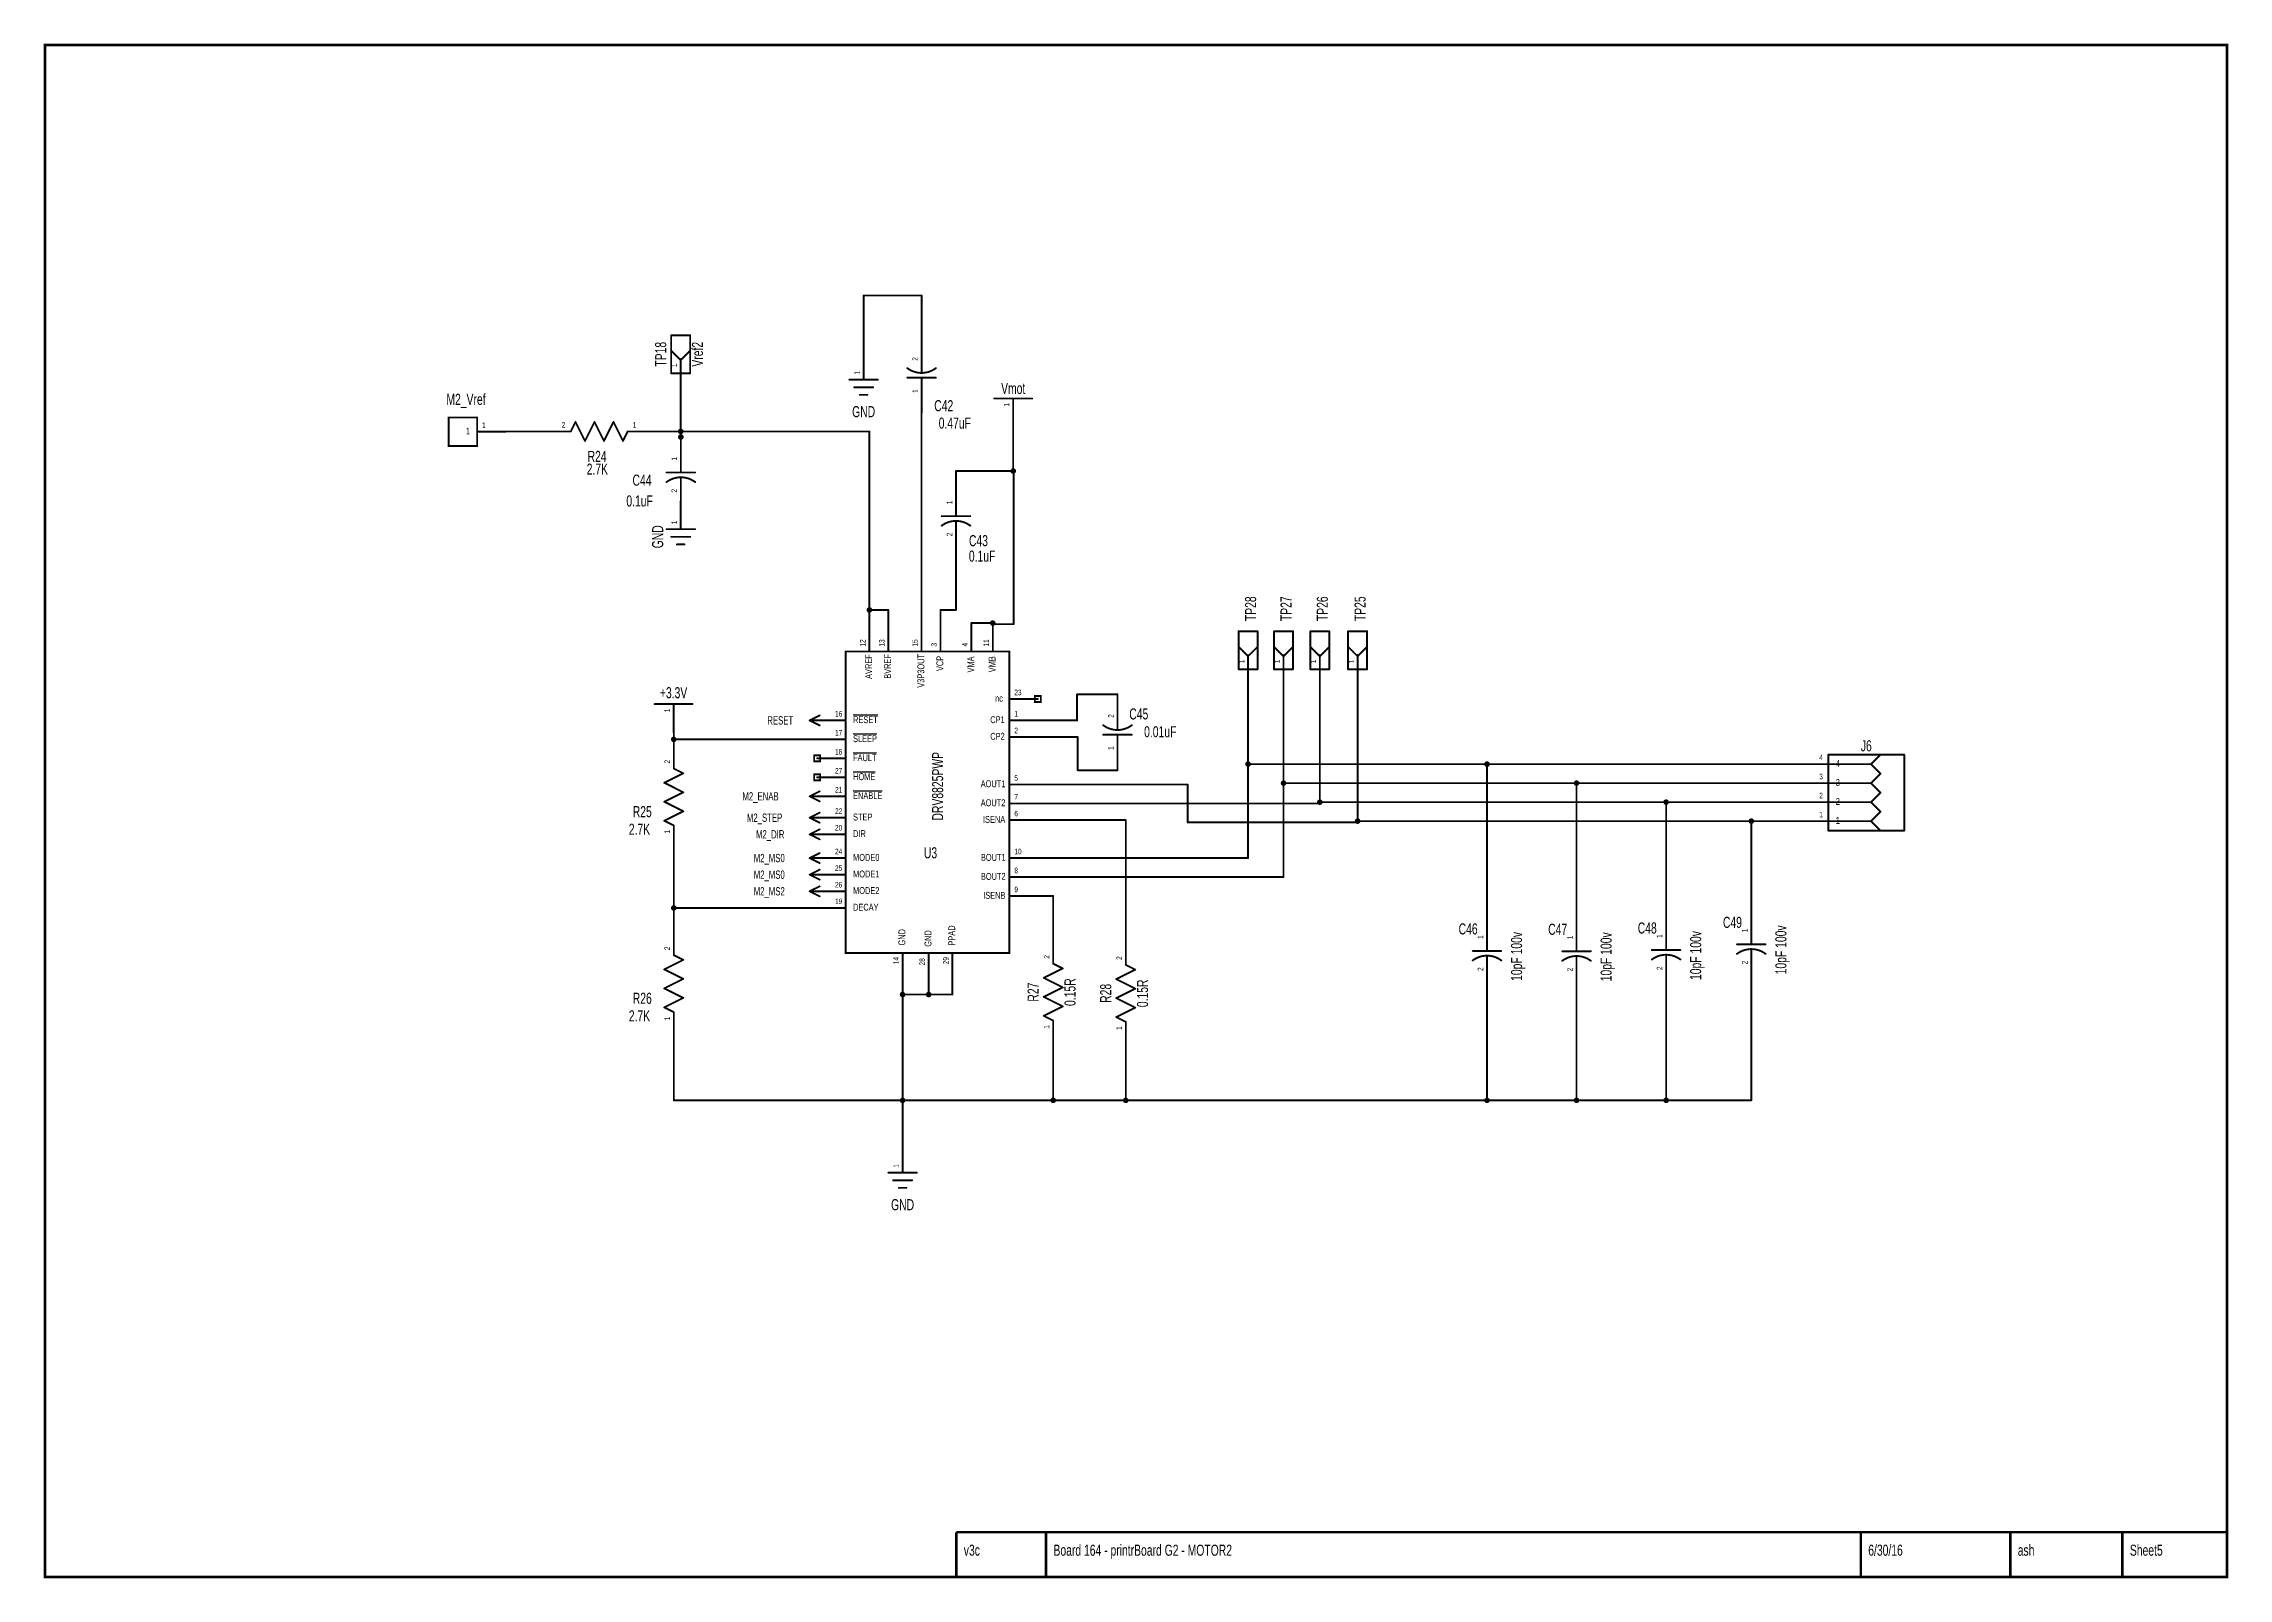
# Model space of a CAD drawing. Extents: x -2.1 to 9.4, y -2 to 6.
import ezdxf
from ezdxf.enums import TextEntityAlignment as Align

# ---------------------------------------------------------------- set-up
doc = ezdxf.new("R2010")
doc.units = 0
for name, color, linetype in [('Element', 253, 'CONTINUOUS'), ('Net', 50, 'CONTINUOUS'), ('Pin', 50, 'CONTINUOUS'), ('Titles', 253, 'CONTINUOUS')]:
    doc.layers.add(name, color=color, linetype=linetype)

msp = doc.modelspace()

# ---------------------------------------------------------------- texts
at = {"layer": 'Element', "width": 0.7}
for s, p in [('TP18', (1.1629, 4.409)), ('GND', (1.1472, 3.4477)), ('TP28', (4.27, 3.0688)), ('TP27', (4.4567, 3.0688)), ('TP26', (4.6477, 3.0688)), ('TP25', (4.8466, 3.0688)), ('DRV8825PWP', (2.6217, 2.1341)), ('10pF 100v', (7.0629, 1.2725)), ('10pF 100v', (5.6708, 1.2379)), ('10pF 100v', (6.1425, 1.2359)), ('10pF 100v', (6.6142, 1.2427)), ('R27', (3.1249, 1.0499)), ('R28', (3.5069, 1.0435))]:
    msp.add_text(s, height=0.0583, rotation=90, dxfattribs=at).set_placement(p, align=Align.BOTTOM_CENTER)
for s, p in [('Vref2', (1.281, 4.409)), ('0.15R', (3.243, 1.0499)), ('0.15R', (3.625, 1.0435))]:
    msp.add_text(s, height=0.0583, rotation=90, dxfattribs=at).set_placement(p, align=Align.TOP_CENTER)
for s, p in [('Vmot', (2.9732, 4.1825)), ('M2_Vref', (0.0911, 4.1251)), ('C42', (2.6073, 4.0915)), ('GND', (2.1854, 4.0601)), ('0.47uF', (2.6658, 3.9998)), ('R24', (0.7816, 3.8246)), ('C44', (1.0181, 3.6993)), ('0.1uF', (1.0054, 3.5899)), ('C43', (2.7902, 3.3808)), ('0.1uF', (2.8094, 3.2996)), ('+3.3V', (1.1844, 2.5801)), ('C45', (3.6347, 2.4684)), ('0.01uF', (3.7477, 2.3746)), ('J6', (7.4662, 2.3005)), ('R25', (1.0195, 1.9538)), ('2.7K', (1.0047, 1.8613)), ('C46', (5.3692, 1.3362)), ('C47', (5.8409, 1.3342)), ('C48', (6.3126, 1.341)), ('C49', (6.7613, 1.3708)), ('R26', (1.0195, 0.971)), ('2.7K', (1.0047, 0.8785)), ('GND', (2.3906, -0.116))]:
    msp.add_text(s, height=0.0583, dxfattribs=at).set_placement(p, align=Align.BOTTOM_CENTER)
msp.add_text('2.7K', height=0.0583, dxfattribs=at).set_placement((0.7829, 3.8332), align=Align.TOP_CENTER)
msp.add_text('U3', height=0.0583, dxfattribs=at).set_placement((2.5029, 1.7371), align=Align.BOTTOM_LEFT)
at = {"layer": 'Pin', "width": 0.7}
for s, height, p in [('2', 0.0292, (2.4414, 4.3749)), ('1', 0.0292, (1.1728, 4.3413)), ('1', 0.0292, (2.1361, 4.3014)), ('1', 0.0292, (2.4414, 4.206)), ('1', 0.0292, (2.9239, 4.1333)), ('1', 0.0292, (1.1735, 3.8493)), ('2', 0.0292, (1.1735, 3.6804)), ('1', 0.0292, (2.6225, 3.6196)), ('1', 0.0292, (1.173, 3.514)), ('2', 0.0292, (2.6225, 3.4507)), ('12', 0.0292, (2.1663, 2.8697)), ('13', 0.0292, (2.2663, 2.8697)), ('15', 0.0292, (2.4413, 2.8697)), ('3', 0.0292, (2.5413, 2.8697)), ('4', 0.0292, (2.7038, 2.8697)), ('11', 0.0292, (2.8163, 2.8697)), ('AVREF', 0.0365, (2.1936, 2.6991)), ('BVREF', 0.0365, (2.2936, 2.7002)), ('V3P3OUT', 0.0365, (2.4686, 2.6532)), ('VCP', 0.0365, (2.5686, 2.7407)), ('VMA', 0.0365, (2.7311, 2.733)), ('VMB', 0.0365, (2.8436, 2.7341)), ('1', 0.0292, (4.1611, 2.7824)), ('1', 0.0292, (4.3478, 2.7824)), ('1', 0.0292, (4.5388, 2.7824)), ('1', 0.0292, (4.7377, 2.7824)), ('1', 0.0292, (1.1351, 2.5243)), ('2', 0.0292, (3.4732, 2.4946)), ('1', 0.0292, (3.4732, 2.3257)), ('2', 0.0292, (1.1362, 2.2537)), ('1', 0.0292, (1.1362, 1.8848)), ('PPAD', 0.0365, (2.6311, 1.2951)), ('2', 0.0292, (1.1362, 1.2709)), ('GND', 0.0365, (2.3686, 1.2954)), ('GND', 0.0365, (2.5061, 1.2891)), ('1', 0.0292, (5.4193, 1.3302)), ('1', 0.0292, (5.891, 1.3282)), ('1', 0.0292, (6.3627, 1.3351)), ('1', 0.0292, (6.8114, 1.3649)), ('14', 0.0292, (2.3413, 1.1969)), ('28', 0.0292, (2.4788, 1.1907)), ('29', 0.0292, (2.6038, 1.1967)), ('2', 0.0292, (3.1347, 1.2261)), ('2', 0.0292, (3.5168, 1.2197)), ('2', 0.0292, (5.4193, 1.1614)), ('2', 0.0292, (5.891, 1.1594)), ('2', 0.0292, (6.3627, 1.1662)), ('2', 0.0292, (6.8114, 1.196)), ('1', 0.0292, (1.1362, 0.902)), ('1', 0.0292, (3.1347, 0.8572)), ('1', 0.0292, (3.5168, 0.8508)), ('1', 0.0292, (2.3413, 0.1253))]:
    msp.add_text(s, height=height, rotation=90, dxfattribs=at).set_placement(p, align=Align.TOP_LEFT)
for s, height, p in [('1', 0.0292, (0.1761, 4.0504)), ('2', 0.0292, (0.5952, 4.0517)), ('1', 0.0292, (0.9691, 4.0517)), ('1', 0.0365, (0.0908, 4.0231)), ('nc', 0.0365, (2.8775, 2.6154)), ('23', 0.0292, (2.9792, 2.6427)), ('RESET', 0.0437, (1.678, 2.5029)), ('16', 0.0292, (2.0347, 2.5302)), ('17', 0.0292, (2.0347, 2.4302)), ('%%oRESET', 0.0365, (2.1298, 2.5029)), ('CP1', 0.0365, (2.8524, 2.5029)), ('2', 0.0292, (2.9792, 2.4427)), ('1', 0.0292, (2.9792, 2.5302)), ('18', 0.0292, (2.0347, 2.3302)), ('%%oSLEEP', 0.0365, (2.1298, 2.4029)), ('%%oFAULT', 0.0365, (2.1298, 2.3029)), ('CP2', 0.0365, (2.8524, 2.4154)), ('27', 0.0292, (2.0347, 2.2302)), ('%%oHOME', 0.0365, (2.1298, 2.2029)), ('5', 0.0292, (2.9792, 2.1927)), ('4', 0.0292, (7.2186, 2.2997)), ('3', 0.0292, (7.2186, 2.1997)), ('4', 0.0365, (7.3055, 2.2724)), ('M2_ENAB', 0.0437, (1.5468, 2.1029)), ('21', 0.0292, (2.0347, 2.1302)), ('%%oENABLE', 0.0365, (2.1298, 2.1029)), ('AOUT1', 0.0365, (2.802, 2.1654)), ('7', 0.0292, (2.9792, 2.0927)), ('2', 0.0292, (7.2186, 2.0997)), ('3', 0.0365, (7.3055, 2.1724)), ('2', 0.0365, (7.3055, 2.0724)), ('M2_STEP', 0.0437, (1.5706, 1.9904)), ('22', 0.0292, (2.0347, 2.0177)), ('STEP', 0.0365, (2.1298, 1.9904)), ('AOUT2', 0.0365, (2.802, 2.0654)), ('ISENA', 0.0365, (2.8141, 1.9779)), ('6', 0.0292, (2.9792, 2.0052)), ('1', 0.0292, (7.2186, 1.9997)), ('1', 0.0365, (7.3055, 1.9724)), ('M2_DIR', 0.0437, (1.6183, 1.9029)), ('20', 0.0292, (2.0347, 1.9302)), ('DIR', 0.0365, (2.1298, 1.9029)), ('M2_MS0', 0.0437, (1.6064, 1.7779)), ('24', 0.0292, (2.0347, 1.8052)), ('MODE0', 0.0365, (2.1298, 1.7779)), ('BOUT1', 0.0365, (2.8031, 1.7779)), ('10', 0.0292, (2.9792, 1.8052)), ('M2_MS0', 0.0437, (1.6064, 1.6904)), ('25', 0.0292, (2.0347, 1.7177)), ('26', 0.0292, (2.0347, 1.6302)), ('MODE1', 0.0365, (2.1298, 1.6904)), ('BOUT2', 0.0365, (2.8031, 1.6779)), ('8', 0.0292, (2.9792, 1.7052)), ('M2_MS2', 0.0437, (1.6064, 1.6029)), ('19', 0.0292, (2.0347, 1.5427)), ('MODE2', 0.0365, (2.1298, 1.6029)), ('DECAY', 0.0365, (2.1298, 1.5154)), ('ISENB', 0.0365, (2.8152, 1.5779)), ('9', 0.0292, (2.9792, 1.6052))]:
    msp.add_text(s, height=height, dxfattribs=at).set_placement(p, align=Align.TOP_LEFT)
at = {"layer": 'Titles', "width": 0.7}
for s, p in [('v3c', (2.7129, -1.8596)), ('Board 164 - printrBoard G2 - MOTOR2', (3.1853, -1.8596)), ('6/30/16', (7.4766, -1.8596)), ('ash', (8.264, -1.8596)), ('Sheet5', (8.8546, -1.8596))]:
    msp.add_text(s, height=0.0583, dxfattribs=at).set_placement(p, align=Align.TOP_LEFT)

# ---------------------------------------------------------------- linework, layer by layer
at = {"layer": 'Element', "linetype": 'CONTINUOUS'}
for points, const_width in [([(1.1695, 4.509, 1), (1.1744, 4.509, 1), (1.1695, 4.509, 1)], 0.0049), ([(1.1695, 4.509, 1), (1.1744, 4.509, 1), (1.1695, 4.509, 1)], 0.0049), ([(1.2695, 4.509, 1), (1.2744, 4.509, 1), (1.2695, 4.509, 1)], 0.0049), ([(1.2695, 4.509, 1), (1.2744, 4.509, 1), (1.2695, 4.509, 1)], 0.0049), ([(1.1695, 4.4277, 1), (1.1744, 4.4277, 1), (1.1695, 4.4277, 1)], 0.0049), ([(1.2195, 4.384, 1), (1.2244, 4.384, 1), (1.2195, 4.384, 1)], 0.0049), ([(1.2195, 4.3777, 1), (1.2244, 4.3777, 1), (1.2195, 4.3777, 1)], 0.0049), ([(1.2195, 4.3777, 1), (1.2244, 4.3777, 1), (1.2195, 4.3777, 1)], 0.0049), ([(1.2695, 4.4277, 1), (1.2744, 4.4277, 1), (1.2695, 4.4277, 1)], 0.0049), ([(1.1695, 4.309, 1), (1.1744, 4.309, 1), (1.1695, 4.309, 1)], 0.0049), ([(1.1695, 4.309, 1), (1.1744, 4.309, 1), (1.1695, 4.309, 1)], 0.0049), ([(1.2195, 4.309, 1), (1.2244, 4.309, 1), (1.2195, 4.309, 1)], 0.0049), ([(1.2695, 4.309, 1), (1.2744, 4.309, 1), (1.2695, 4.309, 1)], 0.0049), ([(1.2695, 4.309, 1), (1.2744, 4.309, 1), (1.2695, 4.309, 1)], 0.0049), ([(2.1079, 4.2752, 1), (2.1128, 4.2752, 1), (2.1079, 4.2752, 1)], 0.0049), ([(2.2579, 4.2752, 1), (2.2628, 4.2752, 1), (2.2579, 4.2752, 1)], 0.0049), ([(2.4129, 4.3358, 1), (2.4179, 4.3358, 1), (2.4129, 4.3358, 1)], 0.005), ([(2.4131, 4.2856, 1), (2.4181, 4.2856, 1), (2.4131, 4.2856, 1)], 0.0049), ([(2.4881, 4.3486, 1), (2.4931, 4.3486, 1), (2.4881, 4.3486, 1)], 0.0049), ([(2.4881, 4.3106, 1), (2.4931, 4.3106, 1), (2.4881, 4.3106, 1)], 0.0049), ([(2.4881, 4.2856, 1), (2.4931, 4.2856, 1), (2.4881, 4.2856, 1)], 0.0049), ([(2.5631, 4.2856, 1), (2.5681, 4.2856, 1), (2.5631, 4.2856, 1)], 0.0049), ([(2.5633, 4.3358, 1), (2.5683, 4.3358, 1), (2.5633, 4.3358, 1)], 0.005), ([(2.1329, 4.2352, 1), (2.1378, 4.2352, 1), (2.1329, 4.2352, 1)], 0.0049), ([(2.1629, 4.1952, 1), (2.1678, 4.1952, 1), (2.1629, 4.1952, 1)], 0.0049), ([(2.2029, 4.1952, 1), (2.2078, 4.1952, 1), (2.2029, 4.1952, 1)], 0.0049), ([(2.2329, 4.2352, 1), (2.2378, 4.2352, 1), (2.2329, 4.2352, 1)], 0.0049), ([(2.4881, 4.2486, 1), (2.4931, 4.2486, 1), (2.4881, 4.2486, 1)], 0.0049), ([(2.8707, 4.1759, 1), (2.8756, 4.1759, 1), (2.8707, 4.1759, 1)], 0.0049), ([(3.0707, 4.1759, 1), (3.0756, 4.1759, 1), (3.0707, 4.1759, 1)], 0.0049), ([(0.6653, 4.0525, 1), (0.6703, 4.0525, 1), (0.6653, 4.0525, 1)], 0.0049), ([(0.6653, 4.0525, 1), (0.6703, 4.0525, 1), (0.6653, 4.0525, 1)], 0.0049), ([(0.7653, 4.0525, 1), (0.7703, 4.0525, 1), (0.7653, 4.0525, 1)], 0.0049), ([(0.7653, 4.0525, 1), (0.7703, 4.0525, 1), (0.7653, 4.0525, 1)], 0.0049), ([(0.8653, 4.0525, 1), (0.8703, 4.0525, 1), (0.8653, 4.0525, 1)], 0.0049), ([(0.8653, 4.0525, 1), (0.8703, 4.0525, 1), (0.8653, 4.0525, 1)], 0.0049), ([(0.6403, 4.0025, 1), (0.6453, 4.0025, 1), (0.6403, 4.0025, 1)], 0.0049), ([(0.7153, 3.9525, 1), (0.7203, 3.9525, 1), (0.7153, 3.9525, 1)], 0.0049), ([(0.7153, 3.9525, 1), (0.7203, 3.9525, 1), (0.7153, 3.9525, 1)], 0.0049), ([(0.8153, 3.9525, 1), (0.8203, 3.9525, 1), (0.8153, 3.9525, 1)], 0.0049), ([(0.8153, 3.9525, 1), (0.8203, 3.9525, 1), (0.8153, 3.9525, 1)], 0.0049), ([(0.9153, 3.9525, 1), (0.9203, 3.9525, 1), (0.9153, 3.9525, 1)], 0.0049), ([(0.9153, 3.9525, 1), (0.9203, 3.9525, 1), (0.9153, 3.9525, 1)], 0.0049), ([(0.9403, 4.0025, 1), (0.9453, 4.0025, 1), (0.9403, 4.0025, 1)], 0.0049), ([(1.2203, 3.8231, 1), (1.2252, 3.8231, 1), (1.2203, 3.8231, 1)], 0.0049), ([(1.145, 3.7359, 1), (1.15, 3.7359, 1), (1.145, 3.7359, 1)], 0.005), ([(1.1453, 3.7861, 1), (1.1502, 3.7861, 1), (1.1453, 3.7861, 1)], 0.0049), ([(1.2203, 3.7861, 1), (1.2252, 3.7861, 1), (1.2203, 3.7861, 1)], 0.0049), ([(1.2203, 3.7611, 1), (1.2252, 3.7611, 1), (1.2203, 3.7611, 1)], 0.0049), ([(1.2203, 3.7231, 1), (1.2252, 3.7231, 1), (1.2203, 3.7231, 1)], 0.0049), ([(1.2953, 3.7861, 1), (1.3002, 3.7861, 1), (1.2953, 3.7861, 1)], 0.0049), ([(1.2955, 3.7359, 1), (1.3005, 3.7359, 1), (1.2955, 3.7359, 1)], 0.005), ([(2.6692, 3.5934, 1), (2.6742, 3.5934, 1), (2.6692, 3.5934, 1)], 0.0049), ([(1.1448, 3.4877, 1), (1.1497, 3.4877, 1), (1.1448, 3.4877, 1)], 0.0049), ([(1.1698, 3.4477, 1), (1.1747, 3.4477, 1), (1.1698, 3.4477, 1)], 0.0049), ([(1.2698, 3.4477, 1), (1.2747, 3.4477, 1), (1.2698, 3.4477, 1)], 0.0049), ([(1.2948, 3.4877, 1), (1.2997, 3.4877, 1), (1.2948, 3.4877, 1)], 0.0049), ([(2.594, 3.5062, 1), (2.599, 3.5062, 1), (2.594, 3.5062, 1)], 0.005), ([(2.5942, 3.5564, 1), (2.5992, 3.5564, 1), (2.5942, 3.5564, 1)], 0.0049), ([(2.6692, 3.5564, 1), (2.6742, 3.5564, 1), (2.6692, 3.5564, 1)], 0.0049), ([(2.6692, 3.5314, 1), (2.6742, 3.5314, 1), (2.6692, 3.5314, 1)], 0.0049), ([(2.6692, 3.4934, 1), (2.6742, 3.4934, 1), (2.6692, 3.4934, 1)], 0.0049), ([(2.7442, 3.5564, 1), (2.7492, 3.5564, 1), (2.7442, 3.5564, 1)], 0.0049), ([(2.7444, 3.5062, 1), (2.7494, 3.5062, 1), (2.7444, 3.5062, 1)], 0.005), ([(1.1998, 3.4077, 1), (1.2047, 3.4077, 1), (1.1998, 3.4077, 1)], 0.0049), ([(1.2398, 3.4077, 1), (1.2447, 3.4077, 1), (1.2398, 3.4077, 1)], 0.0049), ([(4.1578, 2.95, 1), (4.1627, 2.95, 1), (4.1578, 2.95, 1)], 0.0049), ([(4.1578, 2.95, 1), (4.1627, 2.95, 1), (4.1578, 2.95, 1)], 0.0049), ([(4.2578, 2.95, 1), (4.2627, 2.95, 1), (4.2578, 2.95, 1)], 0.0049), ([(4.2578, 2.95, 1), (4.2627, 2.95, 1), (4.2578, 2.95, 1)], 0.0049), ([(4.3446, 2.95, 1), (4.3495, 2.95, 1), (4.3446, 2.95, 1)], 0.0049), ([(4.3446, 2.95, 1), (4.3495, 2.95, 1), (4.3446, 2.95, 1)], 0.0049), ([(4.4446, 2.95, 1), (4.4495, 2.95, 1), (4.4446, 2.95, 1)], 0.0049), ([(4.4446, 2.95, 1), (4.4495, 2.95, 1), (4.4446, 2.95, 1)], 0.0049), ([(4.5355, 2.95, 1), (4.5404, 2.95, 1), (4.5355, 2.95, 1)], 0.0049), ([(4.5355, 2.95, 1), (4.5404, 2.95, 1), (4.5355, 2.95, 1)], 0.0049), ([(4.6355, 2.95, 1), (4.6404, 2.95, 1), (4.6355, 2.95, 1)], 0.0049), ([(4.6355, 2.95, 1), (4.6404, 2.95, 1), (4.6355, 2.95, 1)], 0.0049), ([(4.7344, 2.95, 1), (4.7394, 2.95, 1), (4.7344, 2.95, 1)], 0.0049), ([(4.7344, 2.95, 1), (4.7394, 2.95, 1), (4.7344, 2.95, 1)], 0.0049), ([(4.8344, 2.95, 1), (4.8394, 2.95, 1), (4.8344, 2.95, 1)], 0.0049), ([(4.8344, 2.95, 1), (4.8394, 2.95, 1), (4.8344, 2.95, 1)], 0.0049), ([(4.1578, 2.8688, 1), (4.1627, 2.8688, 1), (4.1578, 2.8688, 1)], 0.0049), ([(4.2078, 2.825, 1), (4.2127, 2.825, 1), (4.2078, 2.825, 1)], 0.0049), ([(4.2078, 2.8188, 1), (4.2127, 2.8188, 1), (4.2078, 2.8188, 1)], 0.0049), ([(4.2078, 2.8188, 1), (4.2127, 2.8188, 1), (4.2078, 2.8188, 1)], 0.0049), ([(4.2578, 2.8688, 1), (4.2627, 2.8688, 1), (4.2578, 2.8688, 1)], 0.0049), ([(4.3446, 2.8688, 1), (4.3495, 2.8688, 1), (4.3446, 2.8688, 1)], 0.0049), ([(4.3946, 2.825, 1), (4.3995, 2.825, 1), (4.3946, 2.825, 1)], 0.0049), ([(4.3946, 2.8188, 1), (4.3995, 2.8188, 1), (4.3946, 2.8188, 1)], 0.0049), ([(4.3946, 2.8188, 1), (4.3995, 2.8188, 1), (4.3946, 2.8188, 1)], 0.0049), ([(4.4446, 2.8688, 1), (4.4495, 2.8688, 1), (4.4446, 2.8688, 1)], 0.0049), ([(4.5355, 2.8688, 1), (4.5404, 2.8688, 1), (4.5355, 2.8688, 1)], 0.0049), ([(4.5855, 2.825, 1), (4.5904, 2.825, 1), (4.5855, 2.825, 1)], 0.0049), ([(4.5855, 2.8188, 1), (4.5904, 2.8188, 1), (4.5855, 2.8188, 1)], 0.0049), ([(4.5855, 2.8188, 1), (4.5904, 2.8188, 1), (4.5855, 2.8188, 1)], 0.0049), ([(4.6355, 2.8688, 1), (4.6404, 2.8688, 1), (4.6355, 2.8688, 1)], 0.0049), ([(4.7344, 2.8688, 1), (4.7394, 2.8688, 1), (4.7344, 2.8688, 1)], 0.0049), ([(4.7844, 2.825, 1), (4.7894, 2.825, 1), (4.7844, 2.825, 1)], 0.0049), ([(4.7844, 2.8188, 1), (4.7894, 2.8188, 1), (4.7844, 2.8188, 1)], 0.0049), ([(4.7844, 2.8188, 1), (4.7894, 2.8188, 1), (4.7844, 2.8188, 1)], 0.0049), ([(4.8344, 2.8688, 1), (4.8394, 2.8688, 1), (4.8344, 2.8688, 1)], 0.0049), ([(4.1578, 2.75, 1), (4.1627, 2.75, 1), (4.1578, 2.75, 1)], 0.0049), ([(4.1578, 2.75, 1), (4.1627, 2.75, 1), (4.1578, 2.75, 1)], 0.0049), ([(4.2078, 2.75, 1), (4.2127, 2.75, 1), (4.2078, 2.75, 1)], 0.0049), ([(4.2578, 2.75, 1), (4.2627, 2.75, 1), (4.2578, 2.75, 1)], 0.0049), ([(4.2578, 2.75, 1), (4.2627, 2.75, 1), (4.2578, 2.75, 1)], 0.0049), ([(4.3446, 2.75, 1), (4.3495, 2.75, 1), (4.3446, 2.75, 1)], 0.0049), ([(4.3446, 2.75, 1), (4.3495, 2.75, 1), (4.3446, 2.75, 1)], 0.0049), ([(4.3946, 2.75, 1), (4.3995, 2.75, 1), (4.3946, 2.75, 1)], 0.0049), ([(4.4446, 2.75, 1), (4.4495, 2.75, 1), (4.4446, 2.75, 1)], 0.0049), ([(4.4446, 2.75, 1), (4.4495, 2.75, 1), (4.4446, 2.75, 1)], 0.0049), ([(4.5355, 2.75, 1), (4.5404, 2.75, 1), (4.5355, 2.75, 1)], 0.0049), ([(4.5355, 2.75, 1), (4.5404, 2.75, 1), (4.5355, 2.75, 1)], 0.0049), ([(4.5855, 2.75, 1), (4.5904, 2.75, 1), (4.5855, 2.75, 1)], 0.0049), ([(4.6355, 2.75, 1), (4.6404, 2.75, 1), (4.6355, 2.75, 1)], 0.0049), ([(4.6355, 2.75, 1), (4.6404, 2.75, 1), (4.6355, 2.75, 1)], 0.0049), ([(4.7344, 2.75, 1), (4.7394, 2.75, 1), (4.7344, 2.75, 1)], 0.0049), ([(4.7344, 2.75, 1), (4.7394, 2.75, 1), (4.7344, 2.75, 1)], 0.0049), ([(4.7844, 2.75, 1), (4.7894, 2.75, 1), (4.7844, 2.75, 1)], 0.0049), ([(4.8344, 2.75, 1), (4.8394, 2.75, 1), (4.8344, 2.75, 1)], 0.0049), ([(4.8344, 2.75, 1), (4.8394, 2.75, 1), (4.8344, 2.75, 1)], 0.0049), ([(1.0819, 2.567, 1), (1.0868, 2.567, 1), (1.0819, 2.567, 1)], 0.0049), ([(1.2819, 2.567, 1), (1.2868, 2.567, 1), (1.2819, 2.567, 1)], 0.0049), ([(3.4447, 2.4555, 1), (3.4497, 2.4555, 1), (3.4447, 2.4555, 1)], 0.005), ([(3.52, 2.4684, 1), (3.5249, 2.4684, 1), (3.52, 2.4684, 1)], 0.0049), ([(3.52, 2.4304, 1), (3.5249, 2.4304, 1), (3.52, 2.4304, 1)], 0.0049), ([(3.5952, 2.4555, 1), (3.6002, 2.4555, 1), (3.5952, 2.4555, 1)], 0.005), ([(3.445, 2.4054, 1), (3.4499, 2.4054, 1), (3.445, 2.4054, 1)], 0.0049), ([(3.52, 2.4054, 1), (3.5249, 2.4054, 1), (3.52, 2.4054, 1)], 0.0049), ([(3.52, 2.3684, 1), (3.5249, 2.3684, 1), (3.52, 2.3684, 1)], 0.0049), ([(3.595, 2.4054, 1), (3.5999, 2.4054, 1), (3.595, 2.4054, 1)], 0.0049), ([(7.2637, 2.3005, 1), (7.2686, 2.3005, 1), (7.2637, 2.3005, 1)], 0.0049), ([(7.2637, 2.3005, 1), (7.2686, 2.3005, 1), (7.2637, 2.3005, 1)], 0.0049), ([(7.5387, 2.3005, 1), (7.5436, 2.3005, 1), (7.5387, 2.3005, 1)], 0.0049), ([(7.6637, 2.3005, 1), (7.6686, 2.3005, 1), (7.6637, 2.3005, 1)], 0.0049), ([(7.6637, 2.3005, 1), (7.6686, 2.3005, 1), (7.6637, 2.3005, 1)], 0.0049), ([(1.183, 2.2275, 1), (1.1879, 2.2275, 1), (1.183, 2.2275, 1)], 0.0049), ([(1.233, 2.2025, 1), (1.2379, 2.2025, 1), (1.233, 2.2025, 1)], 0.0049), ([(1.233, 2.2025, 1), (1.2379, 2.2025, 1), (1.233, 2.2025, 1)], 0.0049), ([(7.2637, 2.2505, 1), (7.2686, 2.2505, 1), (7.2637, 2.2505, 1)], 0.0049), ([(7.4887, 2.2505, 1), (7.4936, 2.2505, 1), (7.4887, 2.2505, 1)], 0.0049), ([(7.4887, 2.2505, 1), (7.4936, 2.2505, 1), (7.4887, 2.2505, 1)], 0.0049), ([(7.4887, 2.2505, 1), (7.4936, 2.2505, 1), (7.4887, 2.2505, 1)], 0.0049), ([(7.5387, 2.2005, 1), (7.5436, 2.2005, 1), (7.5387, 2.2005, 1)], 0.0049), ([(7.5387, 2.2005, 1), (7.5436, 2.2005, 1), (7.5387, 2.2005, 1)], 0.0049), ([(1.133, 2.1525, 1), (1.1379, 2.1525, 1), (1.133, 2.1525, 1)], 0.0049), ([(1.133, 2.1525, 1), (1.1379, 2.1525, 1), (1.133, 2.1525, 1)], 0.0049), ([(1.233, 2.1025, 1), (1.2379, 2.1025, 1), (1.233, 2.1025, 1)], 0.0049), ([(1.233, 2.1025, 1), (1.2379, 2.1025, 1), (1.233, 2.1025, 1)], 0.0049), ([(7.2637, 2.1505, 1), (7.2686, 2.1505, 1), (7.2637, 2.1505, 1)], 0.0049), ([(7.4887, 2.1505, 1), (7.4936, 2.1505, 1), (7.4887, 2.1505, 1)], 0.0049), ([(7.4887, 2.1505, 1), (7.4936, 2.1505, 1), (7.4887, 2.1505, 1)], 0.0049), ([(7.4887, 2.1505, 1), (7.4936, 2.1505, 1), (7.4887, 2.1505, 1)], 0.0049), ([(7.5387, 2.1005, 1), (7.5436, 2.1005, 1), (7.5387, 2.1005, 1)], 0.0049), ([(7.5387, 2.1005, 1), (7.5436, 2.1005, 1), (7.5387, 2.1005, 1)], 0.0049), ([(1.133, 2.0525, 1), (1.1379, 2.0525, 1), (1.133, 2.0525, 1)], 0.0049), ([(1.133, 2.0525, 1), (1.1379, 2.0525, 1), (1.133, 2.0525, 1)], 0.0049), ([(1.133, 1.9525, 1), (1.1379, 1.9525, 1), (1.133, 1.9525, 1)], 0.0049), ([(1.133, 1.9525, 1), (1.1379, 1.9525, 1), (1.133, 1.9525, 1)], 0.0049), ([(1.233, 2.0025, 1), (1.2379, 2.0025, 1), (1.233, 2.0025, 1)], 0.0049), ([(1.233, 2.0025, 1), (1.2379, 2.0025, 1), (1.233, 2.0025, 1)], 0.0049), ([(7.2637, 2.0505, 1), (7.2686, 2.0505, 1), (7.2637, 2.0505, 1)], 0.0049), ([(7.4887, 2.0505, 1), (7.4936, 2.0505, 1), (7.4887, 2.0505, 1)], 0.0049), ([(7.4887, 2.0505, 1), (7.4936, 2.0505, 1), (7.4887, 2.0505, 1)], 0.0049), ([(7.4887, 2.0505, 1), (7.4936, 2.0505, 1), (7.4887, 2.0505, 1)], 0.0049), ([(7.5387, 2.0005, 1), (7.5436, 2.0005, 1), (7.5387, 2.0005, 1)], 0.0049), ([(7.5387, 2.0005, 1), (7.5436, 2.0005, 1), (7.5387, 2.0005, 1)], 0.0049), ([(1.183, 1.9275, 1), (1.1879, 1.9275, 1), (1.183, 1.9275, 1)], 0.0049), ([(7.2637, 1.9505, 1), (7.2686, 1.9505, 1), (7.2637, 1.9505, 1)], 0.0049), ([(7.2637, 1.9005, 1), (7.2686, 1.9005, 1), (7.2637, 1.9005, 1)], 0.0049), ([(7.2637, 1.9005, 1), (7.2686, 1.9005, 1), (7.2637, 1.9005, 1)], 0.0049), ([(7.4887, 1.9505, 1), (7.4936, 1.9505, 1), (7.4887, 1.9505, 1)], 0.0049), ([(7.4887, 1.9505, 1), (7.4936, 1.9505, 1), (7.4887, 1.9505, 1)], 0.0049), ([(7.4887, 1.9505, 1), (7.4936, 1.9505, 1), (7.4887, 1.9505, 1)], 0.0049), ([(7.5387, 1.9005, 1), (7.5436, 1.9005, 1), (7.5387, 1.9005, 1)], 0.0049), ([(7.6637, 1.9005, 1), (7.6686, 1.9005, 1), (7.6637, 1.9005, 1)], 0.0049), ([(7.6637, 1.9005, 1), (7.6686, 1.9005, 1), (7.6637, 1.9005, 1)], 0.0049), ([(5.3911, 1.267, 1), (5.396, 1.267, 1), (5.3911, 1.267, 1)], 0.0049), ([(5.4661, 1.304, 1), (5.471, 1.304, 1), (5.4661, 1.304, 1)], 0.0049), ([(5.4661, 1.267, 1), (5.471, 1.267, 1), (5.4661, 1.267, 1)], 0.0049), ([(5.5411, 1.267, 1), (5.546, 1.267, 1), (5.5411, 1.267, 1)], 0.0049), ([(5.8628, 1.265, 1), (5.8677, 1.265, 1), (5.8628, 1.265, 1)], 0.0049), ([(5.9378, 1.302, 1), (5.9427, 1.302, 1), (5.9378, 1.302, 1)], 0.0049), ([(5.9378, 1.265, 1), (5.9427, 1.265, 1), (5.9378, 1.265, 1)], 0.0049), ([(6.0128, 1.265, 1), (6.0177, 1.265, 1), (6.0128, 1.265, 1)], 0.0049), ([(6.3345, 1.2718, 1), (6.3394, 1.2718, 1), (6.3345, 1.2718, 1)], 0.0049), ([(6.4095, 1.3088, 1), (6.4144, 1.3088, 1), (6.4095, 1.3088, 1)], 0.0049), ([(6.4095, 1.2718, 1), (6.4144, 1.2718, 1), (6.4095, 1.2718, 1)], 0.0049), ([(6.4845, 1.2718, 1), (6.4894, 1.2718, 1), (6.4845, 1.2718, 1)], 0.0049), ([(6.7832, 1.3016, 1), (6.7881, 1.3016, 1), (6.7832, 1.3016, 1)], 0.0049), ([(6.8582, 1.3386, 1), (6.8631, 1.3386, 1), (6.8582, 1.3386, 1)], 0.0049), ([(6.8582, 1.3016, 1), (6.8631, 1.3016, 1), (6.8582, 1.3016, 1)], 0.0049), ([(6.8582, 1.2766, 1), (6.8631, 1.2766, 1), (6.8582, 1.2766, 1)], 0.0049), ([(6.9332, 1.3016, 1), (6.9381, 1.3016, 1), (6.9332, 1.3016, 1)], 0.0049), ([(1.133, 1.1697, 1), (1.1379, 1.1697, 1), (1.133, 1.1697, 1)], 0.0049), ([(1.133, 1.1697, 1), (1.1379, 1.1697, 1), (1.133, 1.1697, 1)], 0.0049), ([(1.183, 1.2447, 1), (1.1879, 1.2447, 1), (1.183, 1.2447, 1)], 0.0049), ([(1.233, 1.2197, 1), (1.2379, 1.2197, 1), (1.233, 1.2197, 1)], 0.0049), ([(1.233, 1.2197, 1), (1.2379, 1.2197, 1), (1.233, 1.2197, 1)], 0.0049), ([(3.1815, 1.1999, 1), (3.1864, 1.1999, 1), (3.1815, 1.1999, 1)], 0.0049), ([(3.2315, 1.1749, 1), (3.2364, 1.1749, 1), (3.2315, 1.1749, 1)], 0.0049), ([(3.2315, 1.1749, 1), (3.2364, 1.1749, 1), (3.2315, 1.1749, 1)], 0.0049), ([(3.5635, 1.1935, 1), (3.5684, 1.1935, 1), (3.5635, 1.1935, 1)], 0.0049), ([(3.6135, 1.1685, 1), (3.6184, 1.1685, 1), (3.6135, 1.1685, 1)], 0.0049), ([(3.6135, 1.1685, 1), (3.6184, 1.1685, 1), (3.6135, 1.1685, 1)], 0.0049), ([(5.3908, 1.2168, 1), (5.3958, 1.2168, 1), (5.3908, 1.2168, 1)], 0.005), ([(5.4661, 1.242, 1), (5.471, 1.242, 1), (5.4661, 1.242, 1)], 0.0049), ([(5.4661, 1.204, 1), (5.471, 1.204, 1), (5.4661, 1.204, 1)], 0.0049), ([(5.5413, 1.2168, 1), (5.5463, 1.2168, 1), (5.5413, 1.2168, 1)], 0.005), ([(5.8625, 1.2148, 1), (5.8675, 1.2148, 1), (5.8625, 1.2148, 1)], 0.005), ([(5.9378, 1.24, 1), (5.9427, 1.24, 1), (5.9378, 1.24, 1)], 0.0049), ([(5.9378, 1.202, 1), (5.9427, 1.202, 1), (5.9378, 1.202, 1)], 0.0049), ([(6.0129, 1.2148, 1), (6.0179, 1.2148, 1), (6.0129, 1.2148, 1)], 0.005), ([(6.3342, 1.2216, 1), (6.3392, 1.2216, 1), (6.3342, 1.2216, 1)], 0.005), ([(6.4095, 1.2468, 1), (6.4144, 1.2468, 1), (6.4095, 1.2468, 1)], 0.0049), ([(6.4095, 1.2088, 1), (6.4144, 1.2088, 1), (6.4095, 1.2088, 1)], 0.0049), ([(6.4847, 1.2216, 1), (6.4897, 1.2216, 1), (6.4847, 1.2216, 1)], 0.005), ([(6.7829, 1.2514, 1), (6.7879, 1.2514, 1), (6.7829, 1.2514, 1)], 0.005), ([(6.8582, 1.2386, 1), (6.8631, 1.2386, 1), (6.8582, 1.2386, 1)], 0.0049), ([(6.9334, 1.2514, 1), (6.9384, 1.2514, 1), (6.9334, 1.2514, 1)], 0.005), ([(1.133, 1.0697, 1), (1.1379, 1.0697, 1), (1.133, 1.0697, 1)], 0.0049), ([(1.133, 1.0697, 1), (1.1379, 1.0697, 1), (1.133, 1.0697, 1)], 0.0049), ([(1.233, 1.1197, 1), (1.2379, 1.1197, 1), (1.233, 1.1197, 1)], 0.0049), ([(1.233, 1.1197, 1), (1.2379, 1.1197, 1), (1.233, 1.1197, 1)], 0.0049), ([(3.1315, 1.1249, 1), (3.1364, 1.1249, 1), (3.1315, 1.1249, 1)], 0.0049), ([(3.1315, 1.1249, 1), (3.1364, 1.1249, 1), (3.1315, 1.1249, 1)], 0.0049), ([(3.2315, 1.0749, 1), (3.2364, 1.0749, 1), (3.2315, 1.0749, 1)], 0.0049), ([(3.2315, 1.0749, 1), (3.2364, 1.0749, 1), (3.2315, 1.0749, 1)], 0.0049), ([(3.5135, 1.1185, 1), (3.5184, 1.1185, 1), (3.5135, 1.1185, 1)], 0.0049), ([(3.5135, 1.1185, 1), (3.5184, 1.1185, 1), (3.5135, 1.1185, 1)], 0.0049), ([(3.6135, 1.0685, 1), (3.6184, 1.0685, 1), (3.6135, 1.0685, 1)], 0.0049), ([(3.6135, 1.0685, 1), (3.6184, 1.0685, 1), (3.6135, 1.0685, 1)], 0.0049), ([(1.133, 0.9697, 1), (1.1379, 0.9697, 1), (1.133, 0.9697, 1)], 0.0049), ([(1.133, 0.9697, 1), (1.1379, 0.9697, 1), (1.133, 0.9697, 1)], 0.0049), ([(1.183, 0.9447, 1), (1.1879, 0.9447, 1), (1.183, 0.9447, 1)], 0.0049), ([(1.233, 1.0197, 1), (1.2379, 1.0197, 1), (1.233, 1.0197, 1)], 0.0049), ([(1.233, 1.0197, 1), (1.2379, 1.0197, 1), (1.233, 1.0197, 1)], 0.0049), ([(3.1315, 1.0249, 1), (3.1364, 1.0249, 1), (3.1315, 1.0249, 1)], 0.0049), ([(3.1315, 1.0249, 1), (3.1364, 1.0249, 1), (3.1315, 1.0249, 1)], 0.0049), ([(3.1315, 0.9249, 1), (3.1364, 0.9249, 1), (3.1315, 0.9249, 1)], 0.0049), ([(3.1315, 0.9249, 1), (3.1364, 0.9249, 1), (3.1315, 0.9249, 1)], 0.0049), ([(3.2315, 0.9749, 1), (3.2364, 0.9749, 1), (3.2315, 0.9749, 1)], 0.0049), ([(3.2315, 0.9749, 1), (3.2364, 0.9749, 1), (3.2315, 0.9749, 1)], 0.0049), ([(3.5135, 1.0185, 1), (3.5184, 1.0185, 1), (3.5135, 1.0185, 1)], 0.0049), ([(3.5135, 1.0185, 1), (3.5184, 1.0185, 1), (3.5135, 1.0185, 1)], 0.0049), ([(3.5135, 0.9185, 1), (3.5184, 0.9185, 1), (3.5135, 0.9185, 1)], 0.0049), ([(3.5135, 0.9185, 1), (3.5184, 0.9185, 1), (3.5135, 0.9185, 1)], 0.0049), ([(3.6135, 0.9685, 1), (3.6184, 0.9685, 1), (3.6135, 0.9685, 1)], 0.0049), ([(3.6135, 0.9685, 1), (3.6184, 0.9685, 1), (3.6135, 0.9685, 1)], 0.0049), ([(3.1815, 0.8999, 1), (3.1864, 0.8999, 1), (3.1815, 0.8999, 1)], 0.0049), ([(3.5635, 0.8935, 1), (3.5684, 0.8935, 1), (3.5635, 0.8935, 1)], 0.0049), ([(2.3131, 0.0991, 1), (2.318, 0.0991, 1), (2.3131, 0.0991, 1)], 0.0049), ([(2.3381, 0.0591, 1), (2.343, 0.0591, 1), (2.3381, 0.0591, 1)], 0.0049), ([(2.3681, 0.0191, 1), (2.373, 0.0191, 1), (2.3681, 0.0191, 1)], 0.0049), ([(2.4081, 0.0191, 1), (2.413, 0.0191, 1), (2.4081, 0.0191, 1)], 0.0049), ([(2.4381, 0.0591, 1), (2.443, 0.0591, 1), (2.4381, 0.0591, 1)], 0.0049), ([(2.4631, 0.0991, 1), (2.468, 0.0991, 1), (2.4631, 0.0991, 1)], 0.0049)]:
    msp.add_lwpolyline(points, format="xyb", dxfattribs=dict(at, const_width=const_width))
for points, const_width in [([(1.172, 4.509), (1.272, 4.509)], 0.0098), ([(1.172, 4.309), (1.172, 4.509)], 0.0098), ([(1.272, 4.509), (1.272, 4.309)], 0.0098), ([(1.172, 4.4277), (1.222, 4.3777)], 0.0098), ([(1.272, 4.4277), (1.222, 4.3777)], 0.0098), ([(1.222, 4.384), (1.222, 4.309)], 0.0098), ([(1.272, 4.309), (1.172, 4.309)], 0.0098), ([(2.1103, 4.2752), (2.2603, 4.2752)], 0.0098), ([(2.4154, 4.3358), (2.422, 4.3312), (2.4289, 4.3269), (2.436, 4.3232), (2.4434, 4.3199), (2.4509, 4.3171), (2.4587, 4.3148), (2.4665, 4.313), (2.4745, 4.3117), (2.4825, 4.3109), (2.4906, 4.3106), (2.4987, 4.3109), (2.5067, 4.3117), (2.5147, 4.313), (2.5225, 4.3148), (2.5303, 4.3171), (2.5378, 4.3199), (2.5452, 4.3232), (2.5523, 4.327), (2.5592, 4.3312), (2.5658, 4.3358)], 0.01), ([(2.5656, 4.2856), (2.4156, 4.2856)], 0.0098), ([(2.4906, 4.3106), (2.4906, 4.3486)], 0.0098), ([(2.4906, 4.2486), (2.4906, 4.2856)], 0.0098), ([(2.1353, 4.2352), (2.2353, 4.2352)], 0.0098), ([(2.1653, 4.1952), (2.2053, 4.1952)], 0.0098), ([(2.8732, 4.1759), (3.0732, 4.1759)], 0.0098), ([(0.1499, 4.0762), (0, 4.0762), (0, 3.9262), (0.1499, 3.9262), (0.1499, 4.0762)], 0.0098), ([(0.6678, 4.0525), (0.6428, 4.0025)], 0.0098), ([(0.7178, 3.9525), (0.6678, 4.0525)], 0.0098), ([(0.7678, 4.0525), (0.7178, 3.9525)], 0.0098), ([(0.8178, 3.9525), (0.7678, 4.0525)], 0.0098), ([(0.8678, 4.0525), (0.8178, 3.9525)], 0.0098), ([(0.9178, 3.9525), (0.8678, 4.0525)], 0.0098), ([(0.9428, 4.0025), (0.9178, 3.9525)], 0.0098), ([(1.2227, 3.8231), (1.2227, 3.7861)], 0.0098), ([(1.298, 3.7359), (1.2914, 3.7405), (1.2845, 3.7447), (1.2773, 3.7485), (1.27, 3.7518), (1.2624, 3.7546), (1.2547, 3.7569), (1.2468, 3.7587), (1.2388, 3.76), (1.2308, 3.7608), (1.2227, 3.7611), (1.2147, 3.7608), (1.2066, 3.76), (1.1987, 3.7587), (1.1908, 3.7569), (1.1831, 3.7546), (1.1755, 3.7518), (1.1681, 3.7485), (1.161, 3.7447), (1.1541, 3.7405), (1.1475, 3.7359)], 0.01), ([(1.1477, 3.7861), (1.2977, 3.7861)], 0.0098), ([(1.2227, 3.7611), (1.2227, 3.7231)], 0.0098), ([(2.6717, 3.5934), (2.6717, 3.5564)], 0.0098), ([(1.1472, 3.4877), (1.2972, 3.4877)], 0.0098), ([(1.1722, 3.4477), (1.2722, 3.4477)], 0.0098), ([(2.7469, 3.5062), (2.7403, 3.5108), (2.7334, 3.515), (2.7263, 3.5188), (2.7189, 3.5221), (2.7114, 3.5249), (2.7036, 3.5272), (2.6958, 3.529), (2.6878, 3.5303), (2.6798, 3.5311), (2.6717, 3.5314), (2.6636, 3.5311), (2.6556, 3.5303), (2.6476, 3.529), (2.6398, 3.5272), (2.632, 3.5249), (2.6245, 3.5221), (2.6171, 3.5188), (2.61, 3.515), (2.6031, 3.5108), (2.5965, 3.5062)], 0.01), ([(2.5967, 3.5564), (2.7467, 3.5564)], 0.0098), ([(2.6717, 3.5314), (2.6717, 3.4934)], 0.0098), ([(1.2022, 3.4077), (1.2422, 3.4077)], 0.0098), ([(4.1603, 2.95), (4.2603, 2.95)], 0.0098), ([(4.1603, 2.75), (4.1603, 2.95)], 0.0098), ([(4.2603, 2.95), (4.2603, 2.75)], 0.0098), ([(4.347, 2.95), (4.447, 2.95)], 0.0098), ([(4.347, 2.75), (4.347, 2.95)], 0.0098), ([(4.447, 2.95), (4.447, 2.75)], 0.0098), ([(4.538, 2.95), (4.638, 2.95)], 0.0098), ([(4.538, 2.75), (4.538, 2.95)], 0.0098), ([(4.638, 2.95), (4.638, 2.75)], 0.0098), ([(4.7369, 2.95), (4.8369, 2.95)], 0.0098), ([(4.7369, 2.75), (4.7369, 2.95)], 0.0098), ([(4.8369, 2.95), (4.8369, 2.75)], 0.0098), ([(2.0905, 2.8435), (2.953, 2.8435), (2.953, 1.256), (2.0905, 1.256), (2.0905, 2.8435)], 0.0098), ([(4.1603, 2.8688), (4.2103, 2.8188)], 0.0098), ([(4.2603, 2.8688), (4.2103, 2.8188)], 0.0098), ([(4.2103, 2.825), (4.2103, 2.75)], 0.0098), ([(4.347, 2.8688), (4.397, 2.8188)], 0.0098), ([(4.447, 2.8688), (4.397, 2.8188)], 0.0098), ([(4.397, 2.825), (4.397, 2.75)], 0.0098), ([(4.538, 2.8688), (4.588, 2.8188)], 0.0098), ([(4.638, 2.8688), (4.588, 2.8188)], 0.0098), ([(4.588, 2.825), (4.588, 2.75)], 0.0098), ([(4.7369, 2.8688), (4.7869, 2.8188)], 0.0098), ([(4.8369, 2.8688), (4.7869, 2.8188)], 0.0098), ([(4.7869, 2.825), (4.7869, 2.75)], 0.0098), ([(4.2603, 2.75), (4.1603, 2.75)], 0.0098), ([(4.447, 2.75), (4.347, 2.75)], 0.0098), ([(4.638, 2.75), (4.538, 2.75)], 0.0098), ([(4.8369, 2.75), (4.7369, 2.75)], 0.0098), ([(1.0844, 2.567), (1.2844, 2.567)], 0.0098), ([(3.4472, 2.4555), (3.4538, 2.4509), (3.4607, 2.4467), (3.4678, 2.4429), (3.4752, 2.4396), (3.4828, 2.4368), (3.4905, 2.4345), (3.4984, 2.4327), (3.5063, 2.4314), (3.5144, 2.4306), (3.5224, 2.4304), (3.5305, 2.4306), (3.5385, 2.4314), (3.5465, 2.4327), (3.5544, 2.4345), (3.5621, 2.4368), (3.5697, 2.4396), (3.577, 2.4429), (3.5842, 2.4467), (3.5911, 2.4509), (3.5977, 2.4555)], 0.01), ([(3.5224, 2.4304), (3.5224, 2.4684)], 0.0098), ([(3.5974, 2.4054), (3.4474, 2.4054)], 0.0098), ([(3.5224, 2.3684), (3.5224, 2.4054)], 0.0098), ([(7.2662, 1.9005), (7.2662, 2.3005)], 0.0098), ([(7.6662, 2.3005), (7.2662, 2.3005)], 0.0098), ([(7.5412, 2.3005), (7.4912, 2.2505)], 0.0098), ([(7.6662, 2.3005), (7.6662, 1.9005)], 0.0098), ([(1.1354, 2.1525), (1.2354, 2.2025)], 0.0098), ([(1.2354, 2.2025), (1.1854, 2.2275)], 0.0098), ([(7.4912, 2.2505), (7.2662, 2.2505)], 0.0098), ([(7.4912, 2.2505), (7.5412, 2.2005)], 0.0098), ([(7.5412, 2.2005), (7.4912, 2.1505)], 0.0098), ([(1.2354, 2.1025), (1.1354, 2.1525)], 0.0098), ([(1.1354, 2.0525), (1.2354, 2.1025)], 0.0098), ([(7.4912, 2.1505), (7.2662, 2.1505)], 0.0098), ([(7.4912, 2.1505), (7.5412, 2.1005)], 0.0098), ([(7.5412, 2.1005), (7.4912, 2.0505)], 0.0098), ([(1.2354, 2.0025), (1.1354, 2.0525)], 0.0098), ([(1.1354, 1.9525), (1.2354, 2.0025)], 0.0098), ([(1.1854, 1.9275), (1.1354, 1.9525)], 0.0098), ([(7.4912, 2.0505), (7.2662, 2.0505)], 0.0098), ([(7.5412, 2.0005), (7.4912, 2.0505)], 0.0098), ([(7.5412, 2.0005), (7.4912, 1.9505)], 0.0098), ([(7.4912, 1.9505), (7.2662, 1.9505)], 0.0098), ([(7.6662, 1.9005), (7.2662, 1.9005)], 0.0098), ([(7.5412, 1.9005), (7.4912, 1.9505)], 0.0098), ([(5.3936, 1.267), (5.5436, 1.267)], 0.0098), ([(5.4686, 1.304), (5.4686, 1.267)], 0.0098), ([(5.8652, 1.265), (6.0152, 1.265)], 0.0098), ([(5.9402, 1.302), (5.9402, 1.265)], 0.0098), ([(6.3369, 1.2718), (6.4869, 1.2718)], 0.0098), ([(6.4119, 1.3088), (6.4119, 1.2718)], 0.0098), ([(6.9359, 1.2514), (6.9293, 1.2561), (6.9224, 1.2603), (6.9153, 1.2641), (6.9079, 1.2674), (6.9003, 1.2702), (6.8926, 1.2725), (6.8847, 1.2743), (6.8768, 1.2756), (6.8687, 1.2764), (6.8607, 1.2766), (6.8526, 1.2764), (6.8446, 1.2756), (6.8366, 1.2743), (6.8287, 1.2725), (6.821, 1.2702), (6.8134, 1.2673), (6.8061, 1.2641), (6.7989, 1.2603), (6.792, 1.2561), (6.7854, 1.2514)], 0.01), ([(6.7857, 1.3016), (6.9357, 1.3016)], 0.0098), ([(6.8607, 1.3386), (6.8607, 1.3016)], 0.0098), ([(6.8607, 1.2766), (6.8607, 1.2386)], 0.0098), ([(1.1354, 1.1697), (1.2354, 1.2197)], 0.0098), ([(1.2354, 1.1197), (1.1354, 1.1697)], 0.0098), ([(1.2354, 1.2197), (1.1854, 1.2447)], 0.0098), ([(3.1339, 1.1249), (3.2339, 1.1749)], 0.0098), ([(3.2339, 1.1749), (3.1839, 1.1999)], 0.0098), ([(3.516, 1.1185), (3.616, 1.1685)], 0.0098), ([(3.616, 1.1685), (3.566, 1.1935)], 0.0098), ([(5.5438, 1.2168), (5.5372, 1.2215), (5.5303, 1.2257), (5.5232, 1.2295), (5.5158, 1.2327), (5.5082, 1.2355), (5.5005, 1.2379), (5.4926, 1.2397), (5.4847, 1.241), (5.4766, 1.2417), (5.4686, 1.242), (5.4605, 1.2417), (5.4525, 1.241), (5.4445, 1.2397), (5.4366, 1.2379), (5.4289, 1.2355), (5.4213, 1.2327), (5.414, 1.2294), (5.4068, 1.2257), (5.3999, 1.2215), (5.3933, 1.2168)], 0.01), ([(5.4686, 1.242), (5.4686, 1.204)], 0.0098), ([(6.0154, 1.2148), (6.0088, 1.2195), (6.002, 1.2237), (5.9948, 1.2275), (5.9874, 1.2307), (5.9799, 1.2335), (5.9721, 1.2359), (5.9643, 1.2377), (5.9563, 1.239), (5.9483, 1.2397), (5.9402, 1.24), (5.9321, 1.2397), (5.9241, 1.239), (5.9161, 1.2377), (5.9083, 1.2359), (5.9006, 1.2335), (5.893, 1.2307), (5.8856, 1.2274), (5.8785, 1.2237), (5.8716, 1.2195), (5.865, 1.2148)], 0.01), ([(5.9402, 1.24), (5.9402, 1.202)], 0.0098), ([(6.4872, 1.2216), (6.4806, 1.2263), (6.4737, 1.2305), (6.4665, 1.2343), (6.4592, 1.2375), (6.4516, 1.2404), (6.4439, 1.2427), (6.436, 1.2445), (6.428, 1.2458), (6.42, 1.2465), (6.4119, 1.2468), (6.4039, 1.2465), (6.3958, 1.2458), (6.3879, 1.2445), (6.38, 1.2427), (6.3723, 1.2403), (6.3647, 1.2375), (6.3573, 1.2342), (6.3502, 1.2305), (6.3433, 1.2263), (6.3367, 1.2216)], 0.01), ([(6.4119, 1.2468), (6.4119, 1.2088)], 0.0098), ([(1.1354, 1.0697), (1.2354, 1.1197)], 0.0098), ([(1.2354, 1.0197), (1.1354, 1.0697)], 0.0098), ([(3.2339, 1.0749), (3.1339, 1.1249)], 0.0098), ([(3.1339, 1.0249), (3.2339, 1.0749)], 0.0098), ([(3.616, 1.0685), (3.516, 1.1185)], 0.0098), ([(3.516, 1.0185), (3.616, 1.0685)], 0.0098), ([(1.1354, 0.9697), (1.2354, 1.0197)], 0.0098), ([(1.1854, 0.9447), (1.1354, 0.9697)], 0.0098), ([(3.2339, 0.9749), (3.1339, 1.0249)], 0.0098), ([(3.1339, 0.9249), (3.2339, 0.9749)], 0.0098), ([(3.1839, 0.8999), (3.1339, 0.9249)], 0.0098), ([(3.616, 0.9685), (3.516, 1.0185)], 0.0098), ([(3.516, 0.9185), (3.616, 0.9685)], 0.0098), ([(3.566, 0.8935), (3.516, 0.9185)], 0.0098), ([(2.3156, 0.0991), (2.4656, 0.0991)], 0.0098), ([(2.3406, 0.0591), (2.4406, 0.0591)], 0.0098), ([(2.3706, 0.0191), (2.4106, 0.0191)], 0.0098)]:
    msp.add_lwpolyline(points, dxfattribs=dict(at, const_width=const_width))
at = {"layer": 'Net', "linetype": 'CONTINUOUS', "const_width": 0.0098}
for points in [[(2.4906, 4.7185), (2.1853, 4.7185)], [(2.1853, 4.7185), (2.1853, 4.4252)], [(2.4906, 4.4986), (2.4906, 4.7185)], [(1.222, 4.234), (1.222, 3.9731)], [(2.4905, 4.0986), (2.4905, 2.9935)], [(2.9732, 4.0259), (2.9732, 3.7939)], [(0.2999, 4.0025), (0.4928, 4.0025)], [(1.0928, 4.0025), (1.2227, 4.0025)], [(1.2121, 4.0025), (1.2126, 3.9994), (1.214, 3.9967), (1.2162, 3.9945), (1.2189, 3.9931), (1.222, 3.9926), (1.225, 3.9931), (1.2277, 3.9945), (1.2299, 3.9967), (1.2313, 3.9994), (1.2318, 4.0025), (1.2313, 4.0055), (1.2299, 4.0083), (1.2277, 4.0105), (1.225, 4.0119), (1.222, 4.0123), (1.2189, 4.0119), (1.2162, 4.0105), (1.214, 4.0083), (1.2126, 4.0055), (1.2121, 4.0025)], [(1.2129, 3.9731), (1.2134, 3.97), (1.2148, 3.9673), (1.217, 3.9651), (1.2197, 3.9637), (1.2227, 3.9632), (1.2258, 3.9637), (1.2285, 3.9651), (1.2307, 3.9673), (1.2321, 3.97), (1.2326, 3.9731), (1.2321, 3.9761), (1.2307, 3.9788), (1.2285, 3.981), (1.2258, 3.9824), (1.2227, 3.9829), (1.2197, 3.9824), (1.217, 3.981), (1.2148, 3.9788), (1.2134, 3.9761), (1.2129, 3.9731)], [(2.2156, 4.0025), (1.222, 4.0025)], [(1.222, 3.9731), (1.2227, 3.9731)], [(1.2227, 4.0025), (1.2227, 3.9731)], [(2.2156, 3.0626), (2.2156, 4.0025)], [(2.6717, 3.7434), (2.6717, 3.7939)], [(2.6717, 3.7939), (2.9753, 3.7939)], [(2.9633, 3.7939), (2.9638, 3.7908), (2.9652, 3.7881), (2.9674, 3.7859), (2.9701, 3.7845), (2.9732, 3.784), (2.9762, 3.7845), (2.9789, 3.7859), (2.9811, 3.7881), (2.9825, 3.7908), (2.983, 3.7939), (2.9825, 3.7969), (2.9811, 3.7997), (2.9789, 3.8018), (2.9762, 3.8032), (2.9732, 3.8037), (2.9701, 3.8032), (2.9674, 3.8018), (2.9652, 3.7997), (2.9638, 3.7969), (2.9633, 3.7939)], [(2.9753, 3.7939), (2.9753, 2.9875)], [(1.2227, 3.6377), (1.2227, 3.5731)], [(2.6717, 3.0626), (2.6717, 3.3434)], [(2.2058, 3.0626), (2.2063, 3.0595), (2.2077, 3.0568), (2.2098, 3.0546), (2.2126, 3.0532), (2.2156, 3.0527), (2.2187, 3.0532), (2.2214, 3.0546), (2.2236, 3.0568), (2.225, 3.0595), (2.2255, 3.0626), (2.225, 3.0656), (2.2236, 3.0683), (2.2214, 3.0705), (2.2187, 3.0719), (2.2156, 3.0724), (2.2126, 3.0719), (2.2098, 3.0705), (2.2077, 3.0683), (2.2063, 3.0656), (2.2058, 3.0626)], [(2.3155, 3.0626), (2.2155, 3.0626)], [(2.2155, 3.0626), (2.2155, 2.9935)], [(2.3155, 2.9935), (2.3155, 3.0626)], [(2.5905, 2.9935), (2.5905, 3.0626)], [(2.5905, 3.0626), (2.6717, 3.0626)], [(2.8655, 2.9935), (2.753, 2.9935)], [(2.8556, 2.9935), (2.8561, 2.9904), (2.8575, 2.9877), (2.8597, 2.9855), (2.8624, 2.9841), (2.8655, 2.9836), (2.8685, 2.9841), (2.8712, 2.9855), (2.8734, 2.9877), (2.8748, 2.9904), (2.8753, 2.9935), (2.8748, 2.9965), (2.8734, 2.9993), (2.8712, 3.0014), (2.8685, 3.0028), (2.8655, 3.0033), (2.8624, 3.0028), (2.8597, 3.0014), (2.8575, 2.9993), (2.8561, 2.9965), (2.8556, 2.9935)], [(2.8655, 2.9875), (2.8655, 2.9935)], [(2.9753, 2.9875), (2.8655, 2.9875)], [(4.2103, 2.675), (4.2103, 1.756)], [(4.397, 2.675), (4.397, 1.656)], [(4.588, 2.675), (4.588, 2.0435)], [(4.7869, 2.675), (4.7869, 1.9437)], [(3.3094, 2.481), (3.3094, 2.6184)], [(3.3094, 2.6184), (3.5224, 2.6184)], [(1.1854, 2.417), (1.1854, 2.381)], [(3.103, 2.481), (3.3094, 2.481)], [(1.1756, 2.381), (1.1761, 2.3779), (1.1775, 2.3752), (1.1797, 2.373), (1.1824, 2.3716), (1.1854, 2.3711), (1.1885, 2.3716), (1.1912, 2.373), (1.1934, 2.3752), (1.1948, 2.3779), (1.1953, 2.381), (1.1948, 2.384), (1.1934, 2.3868), (1.1912, 2.3889), (1.1885, 2.3903), (1.1854, 2.3908), (1.1824, 2.3903), (1.1797, 2.3889), (1.1775, 2.3868), (1.1761, 2.384), (1.1756, 2.381)], [(1.1854, 2.381), (1.9405, 2.381)], [(3.3128, 2.3935), (3.103, 2.3935)], [(3.3128, 2.2184), (3.3128, 2.3935)], [(3.5224, 2.2184), (3.3128, 2.2184)], [(4.2004, 2.2505), (4.2009, 2.2474), (4.2023, 2.2447), (4.2045, 2.2425), (4.2072, 2.2411), (4.2103, 2.2406), (4.2133, 2.2411), (4.2161, 2.2425), (4.2182, 2.2447), (4.2196, 2.2474), (4.2201, 2.2505), (4.2196, 2.2535), (4.2182, 2.2563), (4.2161, 2.2584), (4.2133, 2.2598), (4.2103, 2.2603), (4.2072, 2.2598), (4.2045, 2.2584), (4.2023, 2.2563), (4.2009, 2.2535), (4.2004, 2.2505)], [(7.1162, 2.2505), (4.2103, 2.2505)], [(5.4587, 2.2505), (5.4592, 2.2474), (5.4606, 2.2447), (5.4628, 2.2425), (5.4655, 2.2411), (5.4686, 2.2406), (5.4716, 2.2411), (5.4743, 2.2425), (5.4765, 2.2447), (5.4779, 2.2474), (5.4784, 2.2505), (5.4779, 2.2535), (5.4765, 2.2563), (5.4743, 2.2584), (5.4716, 2.2598), (5.4686, 2.2603), (5.4655, 2.2598), (5.4628, 2.2584), (5.4606, 2.2563), (5.4592, 2.2535), (5.4587, 2.2505)], [(5.4686, 1.454), (5.4686, 2.2505)], [(3.8921, 2.1435), (3.103, 2.1435)], [(3.8921, 1.9437), (3.8921, 2.1435)], [(4.3872, 2.1505), (4.3877, 2.1474), (4.3891, 2.1447), (4.3912, 2.1425), (4.394, 2.1411), (4.397, 2.1406), (4.4001, 2.1411), (4.4028, 2.1425), (4.405, 2.1447), (4.4064, 2.1474), (4.4069, 2.1505), (4.4064, 2.1535), (4.405, 2.1563), (4.4028, 2.1584), (4.4001, 2.1598), (4.397, 2.1603), (4.394, 2.1598), (4.3912, 2.1584), (4.3891, 2.1563), (4.3877, 2.1535), (4.3872, 2.1505)], [(7.1162, 2.1505), (4.397, 2.1505)], [(5.9304, 2.1505), (5.9309, 2.1474), (5.9323, 2.1447), (5.9344, 2.1425), (5.9372, 2.1411), (5.9402, 2.1406), (5.9433, 2.1411), (5.946, 2.1425), (5.9482, 2.1447), (5.9496, 2.1474), (5.9501, 2.1505), (5.9496, 2.1535), (5.9482, 2.1563), (5.946, 2.1584), (5.9433, 2.1598), (5.9402, 2.1603), (5.9372, 2.1598), (5.9344, 2.1584), (5.9323, 2.1563), (5.9309, 2.1535), (5.9304, 2.1505)], [(5.9402, 1.452), (5.9402, 2.1505)], [(4.588, 2.0435), (3.103, 2.0435)], [(3.103, 1.956), (3.566, 1.956)], [(3.566, 1.956), (3.566, 1.3435)], [(4.5781, 2.0505), (4.5786, 2.0474), (4.58, 2.0447), (4.5822, 2.0425), (4.5849, 2.0411), (4.588, 2.0406), (4.591, 2.0411), (4.5938, 2.0425), (4.5959, 2.0447), (4.5973, 2.0474), (4.5978, 2.0505), (4.5973, 2.0535), (4.5959, 2.0563), (4.5938, 2.0584), (4.591, 2.0598), (4.588, 2.0603), (4.5849, 2.0598), (4.5822, 2.0584), (4.58, 2.0563), (4.5786, 2.0535), (4.5781, 2.0505)], [(7.1162, 2.0505), (4.588, 2.0505)], [(4.7771, 1.9505), (4.7775, 1.9474), (4.7789, 1.9447), (4.7811, 1.9425), (4.7839, 1.9411), (4.7869, 1.9406), (4.7899, 1.9411), (4.7927, 1.9425), (4.7949, 1.9447), (4.7963, 1.9474), (4.7967, 1.9505), (4.7963, 1.9535), (4.7949, 1.9563), (4.7927, 1.9584), (4.7899, 1.9598), (4.7869, 1.9603), (4.7839, 1.9598), (4.7811, 1.9584), (4.7789, 1.9563), (4.7775, 1.9535), (4.7771, 1.9505)], [(6.4021, 2.0505), (6.4026, 2.0474), (6.404, 2.0447), (6.4062, 2.0425), (6.4089, 2.0411), (6.4119, 2.0406), (6.415, 2.0411), (6.4177, 2.0425), (6.4199, 2.0447), (6.4213, 2.0474), (6.4218, 2.0505), (6.4213, 2.0535), (6.4199, 2.0563), (6.4177, 2.0584), (6.415, 2.0598), (6.4119, 2.0603), (6.4089, 2.0598), (6.4062, 2.0584), (6.404, 2.0563), (6.4026, 2.0535), (6.4021, 2.0505)], [(6.4119, 1.4588), (6.4119, 2.0505)], [(6.8508, 1.9505), (6.8513, 1.9474), (6.8527, 1.9447), (6.8549, 1.9425), (6.8576, 1.9411), (6.8607, 1.9406), (6.8637, 1.9411), (6.8664, 1.9425), (6.8686, 1.9447), (6.87, 1.9474), (6.8705, 1.9505), (6.87, 1.9535), (6.8686, 1.9563), (6.8664, 1.9584), (6.8637, 1.9598), (6.8607, 1.9603), (6.8576, 1.9598), (6.8549, 1.9584), (6.8527, 1.9563), (6.8513, 1.9535), (6.8508, 1.9505)], [(4.7869, 1.9437), (3.8921, 1.9437)], [(7.1162, 1.9505), (4.7869, 1.9505)], [(6.8607, 1.4886), (6.8607, 1.9505)], [(1.1854, 1.4935), (1.1854, 1.7775)], [(4.2103, 1.756), (3.103, 1.756)], [(4.397, 1.656), (3.103, 1.656)], [(1.1756, 1.4935), (1.1761, 1.4904), (1.1775, 1.4877), (1.1797, 1.4855), (1.1824, 1.4841), (1.1854, 1.4836), (1.1885, 1.4841), (1.1912, 1.4855), (1.1934, 1.4877), (1.1948, 1.4904), (1.1953, 1.4935), (1.1948, 1.4965), (1.1934, 1.4993), (1.1912, 1.5014), (1.1885, 1.5028), (1.1854, 1.5033), (1.1824, 1.5028), (1.1797, 1.5014), (1.1775, 1.4993), (1.1761, 1.4965), (1.1756, 1.4935)], [(1.9405, 1.4935), (1.1854, 1.4935)], [(1.1854, 1.3947), (1.1854, 1.4935)], [(3.103, 1.556), (3.1839, 1.556)], [(3.1839, 1.556), (3.1839, 1.3499)], [(2.3807, 1.0373), (2.3812, 1.0343), (2.3826, 1.0316), (2.3848, 1.0294), (2.3875, 1.028), (2.3906, 1.0275), (2.3936, 1.028), (2.3963, 1.0294), (2.3985, 1.0316), (2.3999, 1.0343), (2.4004, 1.0373), (2.3999, 1.0404), (2.3985, 1.0431), (2.3963, 1.0453), (2.3936, 1.0467), (2.3906, 1.0472), (2.3875, 1.0467), (2.3848, 1.0453), (2.3826, 1.0431), (2.3812, 1.0404), (2.3807, 1.0373)], [(2.3906, 1.106), (2.3906, 0.2491)], [(2.3906, 1.0373), (2.528, 1.0373)], [(2.5181, 1.0373), (2.5186, 1.0343), (2.52, 1.0316), (2.5222, 1.0294), (2.5249, 1.028), (2.528, 1.0275), (2.531, 1.028), (2.5338, 1.0294), (2.5359, 1.0316), (2.5373, 1.0343), (2.5378, 1.0373), (2.5373, 1.0404), (2.5359, 1.0431), (2.5338, 1.0453), (2.531, 1.0467), (2.528, 1.0472), (2.5249, 1.0467), (2.5222, 1.0453), (2.52, 1.0431), (2.5186, 1.0404), (2.5181, 1.0373)], [(2.528, 1.0373), (2.528, 1.0997)], [(2.528, 1.0373), (2.653, 1.0373)], [(2.653, 1.0373), (2.653, 1.1057)], [(5.4686, 1.054), (5.4686, 0.48)], [(5.9402, 1.052), (5.9402, 0.48)], [(6.4119, 1.0588), (6.4119, 0.48)], [(6.8607, 0.48), (6.8607, 1.0886)], [(1.1854, 0.7947), (1.1854, 0.48)], [(3.1839, 0.48), (3.1839, 0.7499)], [(3.566, 0.48), (3.566, 0.7435)], [(1.1854, 0.48), (2.3906, 0.48)], [(2.3807, 0.48), (2.3812, 0.477), (2.3826, 0.4743), (2.3848, 0.4721), (2.3875, 0.4707), (2.3906, 0.4702), (2.3936, 0.4707), (2.3963, 0.4721), (2.3985, 0.4743), (2.3999, 0.477), (2.4004, 0.48), (2.3999, 0.4831), (2.3985, 0.4858), (2.3963, 0.488), (2.3936, 0.4894), (2.3906, 0.4899), (2.3875, 0.4894), (2.3848, 0.488), (2.3826, 0.4858), (2.3812, 0.4831), (2.3807, 0.48)], [(2.3807, 0.48), (2.3812, 0.477), (2.3826, 0.4743), (2.3848, 0.4721), (2.3875, 0.4707), (2.3906, 0.4702), (2.3936, 0.4707), (2.3963, 0.4721), (2.3985, 0.4743), (2.3999, 0.477), (2.4004, 0.48), (2.3999, 0.4831), (2.3985, 0.4858), (2.3963, 0.488), (2.3936, 0.4894), (2.3906, 0.4899), (2.3875, 0.4894), (2.3848, 0.488), (2.3826, 0.4858), (2.3812, 0.4831), (2.3807, 0.48)], [(2.3906, 0.48), (3.1839, 0.48)], [(3.1741, 0.48), (3.1746, 0.477), (3.176, 0.4743), (3.1781, 0.4721), (3.1809, 0.4707), (3.1839, 0.4702), (3.187, 0.4707), (3.1897, 0.4721), (3.1919, 0.4743), (3.1933, 0.477), (3.1938, 0.48), (3.1933, 0.4831), (3.1919, 0.4858), (3.1897, 0.488), (3.187, 0.4894), (3.1839, 0.4899), (3.1809, 0.4894), (3.1781, 0.488), (3.176, 0.4858), (3.1746, 0.4831), (3.1741, 0.48)], [(3.1839, 0.48), (3.566, 0.48)], [(3.5561, 0.48), (3.5566, 0.477), (3.558, 0.4743), (3.5602, 0.4721), (3.5629, 0.4707), (3.566, 0.4702), (3.569, 0.4707), (3.5717, 0.4721), (3.5739, 0.4743), (3.5753, 0.477), (3.5758, 0.48), (3.5753, 0.4831), (3.5739, 0.4858), (3.5717, 0.488), (3.569, 0.4894), (3.566, 0.4899), (3.5629, 0.4894), (3.5602, 0.488), (3.558, 0.4858), (3.5566, 0.4831), (3.5561, 0.48)], [(3.566, 0.48), (6.8607, 0.48)], [(5.4587, 0.48), (5.4592, 0.477), (5.4606, 0.4743), (5.4628, 0.4721), (5.4655, 0.4707), (5.4686, 0.4702), (5.4716, 0.4707), (5.4743, 0.4721), (5.4765, 0.4743), (5.4779, 0.477), (5.4784, 0.48), (5.4779, 0.4831), (5.4765, 0.4858), (5.4743, 0.488), (5.4716, 0.4894), (5.4686, 0.4899), (5.4655, 0.4894), (5.4628, 0.488), (5.4606, 0.4858), (5.4592, 0.4831), (5.4587, 0.48)], [(5.9304, 0.48), (5.9309, 0.477), (5.9323, 0.4743), (5.9344, 0.4721), (5.9372, 0.4707), (5.9402, 0.4702), (5.9433, 0.4707), (5.946, 0.4721), (5.9482, 0.4743), (5.9496, 0.477), (5.9501, 0.48), (5.9496, 0.4831), (5.9482, 0.4858), (5.946, 0.488), (5.9433, 0.4894), (5.9402, 0.4899), (5.9372, 0.4894), (5.9344, 0.488), (5.9323, 0.4858), (5.9309, 0.4831), (5.9304, 0.48)], [(6.4021, 0.48), (6.4026, 0.477), (6.404, 0.4743), (6.4062, 0.4721), (6.4089, 0.4707), (6.4119, 0.4702), (6.415, 0.4707), (6.4177, 0.4721), (6.4199, 0.4743), (6.4213, 0.477), (6.4218, 0.48), (6.4213, 0.4831), (6.4199, 0.4858), (6.4177, 0.488), (6.415, 0.4894), (6.4119, 0.4899), (6.4089, 0.4894), (6.4062, 0.488), (6.404, 0.4858), (6.4026, 0.4831), (6.4021, 0.48)]]:
    msp.add_lwpolyline(points, dxfattribs=at)
at = {"layer": 'Net', "linetype": 'CONTINUOUS', "const_width": 0.0049}
for points in [[(2.1829, 4.7185, 1), (2.1878, 4.7185, 1), (2.1829, 4.7185, 1)], [(2.1829, 4.7185, 1), (2.1878, 4.7185, 1), (2.1829, 4.7185, 1)], [(2.4881, 4.7185, 1), (2.4931, 4.7185, 1), (2.4881, 4.7185, 1)], [(2.4881, 4.7185, 1), (2.4931, 4.7185, 1), (2.4881, 4.7185, 1)], [(2.4881, 4.4986, 1), (2.4931, 4.4986, 1), (2.4881, 4.4986, 1)], [(2.1829, 4.4252, 1), (2.1878, 4.4252, 1), (2.1829, 4.4252, 1)], [(1.2195, 4.234, 1), (1.2244, 4.234, 1), (1.2195, 4.234, 1)], [(2.488, 4.0986, 1), (2.4929, 4.0986, 1), (2.488, 4.0986, 1)], [(2.9707, 4.0259, 1), (2.9756, 4.0259, 1), (2.9707, 4.0259, 1)], [(0.2974, 4.0025, 1), (0.3024, 4.0025, 1), (0.2974, 4.0025, 1)], [(0.4903, 4.0025, 1), (0.4953, 4.0025, 1), (0.4903, 4.0025, 1)], [(1.0903, 4.0025, 1), (1.0953, 4.0025, 1), (1.0903, 4.0025, 1)], [(1.2097, 4.0025, 1), (1.2146, 4.0025, 1), (1.2097, 4.0025, 1)], [(1.2104, 3.9731, 1), (1.2154, 3.9731, 1), (1.2104, 3.9731, 1)], [(1.2195, 4.0025, 1), (1.2244, 4.0025, 1), (1.2195, 4.0025, 1)], [(1.2195, 3.9731, 1), (1.2244, 3.9731, 1), (1.2195, 3.9731, 1)], [(1.2195, 3.9731, 1), (1.2244, 3.9731, 1), (1.2195, 3.9731, 1)], [(1.2203, 4.0025, 1), (1.2252, 4.0025, 1), (1.2203, 4.0025, 1)], [(1.2203, 4.0025, 1), (1.2252, 4.0025, 1), (1.2203, 4.0025, 1)], [(1.2203, 3.9731, 1), (1.2252, 3.9731, 1), (1.2203, 3.9731, 1)], [(1.2203, 3.9731, 1), (1.2252, 3.9731, 1), (1.2203, 3.9731, 1)], [(2.2132, 4.0025, 1), (2.2181, 4.0025, 1), (2.2132, 4.0025, 1)], [(2.2132, 4.0025, 1), (2.2181, 4.0025, 1), (2.2132, 4.0025, 1)], [(2.6692, 3.7939, 1), (2.6742, 3.7939, 1), (2.6692, 3.7939, 1)], [(2.6692, 3.7939, 1), (2.6742, 3.7939, 1), (2.6692, 3.7939, 1)], [(2.9609, 3.7939, 1), (2.9658, 3.7939, 1), (2.9609, 3.7939, 1)], [(2.9707, 3.7939, 1), (2.9756, 3.7939, 1), (2.9707, 3.7939, 1)], [(2.9729, 3.7939, 1), (2.9778, 3.7939, 1), (2.9729, 3.7939, 1)], [(2.9729, 3.7939, 1), (2.9778, 3.7939, 1), (2.9729, 3.7939, 1)], [(2.6692, 3.7434, 1), (2.6742, 3.7434, 1), (2.6692, 3.7434, 1)], [(1.2203, 3.6377, 1), (1.2252, 3.6377, 1), (1.2203, 3.6377, 1)], [(1.2203, 3.5731, 1), (1.2252, 3.5731, 1), (1.2203, 3.5731, 1)], [(2.6692, 3.3434, 1), (2.6742, 3.3434, 1), (2.6692, 3.3434, 1)], [(2.2033, 3.0626, 1), (2.2083, 3.0626, 1), (2.2033, 3.0626, 1)], [(2.213, 3.0626, 1), (2.2179, 3.0626, 1), (2.213, 3.0626, 1)], [(2.213, 3.0626, 1), (2.2179, 3.0626, 1), (2.213, 3.0626, 1)], [(2.213, 2.9935, 1), (2.2179, 2.9935, 1), (2.213, 2.9935, 1)], [(2.2132, 3.0626, 1), (2.2181, 3.0626, 1), (2.2132, 3.0626, 1)], [(2.313, 3.0626, 1), (2.3179, 3.0626, 1), (2.313, 3.0626, 1)], [(2.313, 3.0626, 1), (2.3179, 3.0626, 1), (2.313, 3.0626, 1)], [(2.313, 2.9935, 1), (2.3179, 2.9935, 1), (2.313, 2.9935, 1)], [(2.488, 2.9935, 1), (2.4929, 2.9935, 1), (2.488, 2.9935, 1)], [(2.588, 3.0626, 1), (2.5929, 3.0626, 1), (2.588, 3.0626, 1)], [(2.588, 3.0626, 1), (2.5929, 3.0626, 1), (2.588, 3.0626, 1)], [(2.588, 2.9935, 1), (2.5929, 2.9935, 1), (2.588, 2.9935, 1)], [(2.6692, 3.0626, 1), (2.6742, 3.0626, 1), (2.6692, 3.0626, 1)], [(2.6692, 3.0626, 1), (2.6742, 3.0626, 1), (2.6692, 3.0626, 1)], [(2.7505, 2.9935, 1), (2.7554, 2.9935, 1), (2.7505, 2.9935, 1)], [(2.8532, 2.9935, 1), (2.8581, 2.9935, 1), (2.8532, 2.9935, 1)], [(2.863, 2.9935, 1), (2.8679, 2.9935, 1), (2.863, 2.9935, 1)], [(2.863, 2.9935, 1), (2.8679, 2.9935, 1), (2.863, 2.9935, 1)], [(2.863, 2.9875, 1), (2.8679, 2.9875, 1), (2.863, 2.9875, 1)], [(2.863, 2.9875, 1), (2.8679, 2.9875, 1), (2.863, 2.9875, 1)], [(2.9729, 2.9875, 1), (2.9778, 2.9875, 1), (2.9729, 2.9875, 1)], [(2.9729, 2.9875, 1), (2.9778, 2.9875, 1), (2.9729, 2.9875, 1)], [(4.2078, 2.675, 1), (4.2127, 2.675, 1), (4.2078, 2.675, 1)], [(4.3946, 2.675, 1), (4.3995, 2.675, 1), (4.3946, 2.675, 1)], [(4.5855, 2.675, 1), (4.5904, 2.675, 1), (4.5855, 2.675, 1)], [(4.7844, 2.675, 1), (4.7894, 2.675, 1), (4.7844, 2.675, 1)], [(3.3069, 2.6184, 1), (3.3119, 2.6184, 1), (3.3069, 2.6184, 1)], [(3.3069, 2.6184, 1), (3.3119, 2.6184, 1), (3.3069, 2.6184, 1)], [(3.52, 2.6184, 1), (3.5249, 2.6184, 1), (3.52, 2.6184, 1)], [(1.183, 2.417, 1), (1.1879, 2.417, 1), (1.183, 2.417, 1)], [(3.1005, 2.481, 1), (3.1054, 2.481, 1), (3.1005, 2.481, 1)], [(3.3069, 2.481, 1), (3.3119, 2.481, 1), (3.3069, 2.481, 1)], [(3.3069, 2.481, 1), (3.3119, 2.481, 1), (3.3069, 2.481, 1)], [(1.1731, 2.381, 1), (1.1781, 2.381, 1), (1.1731, 2.381, 1)], [(1.183, 2.381, 1), (1.1879, 2.381, 1), (1.183, 2.381, 1)], [(1.183, 2.381, 1), (1.1879, 2.381, 1), (1.183, 2.381, 1)], [(1.938, 2.381, 1), (1.9429, 2.381, 1), (1.938, 2.381, 1)], [(3.1005, 2.3935, 1), (3.1054, 2.3935, 1), (3.1005, 2.3935, 1)], [(3.3103, 2.3935, 1), (3.3152, 2.3935, 1), (3.3103, 2.3935, 1)], [(3.3103, 2.3935, 1), (3.3152, 2.3935, 1), (3.3103, 2.3935, 1)], [(3.3103, 2.2184, 1), (3.3152, 2.2184, 1), (3.3103, 2.2184, 1)], [(3.3103, 2.2184, 1), (3.3152, 2.2184, 1), (3.3103, 2.2184, 1)], [(3.52, 2.2184, 1), (3.5249, 2.2184, 1), (3.52, 2.2184, 1)], [(4.198, 2.2505, 1), (4.2029, 2.2505, 1), (4.198, 2.2505, 1)], [(4.2078, 2.2505, 1), (4.2127, 2.2505, 1), (4.2078, 2.2505, 1)], [(5.4563, 2.2505, 1), (5.4612, 2.2505, 1), (5.4563, 2.2505, 1)], [(5.4661, 2.2505, 1), (5.471, 2.2505, 1), (5.4661, 2.2505, 1)], [(7.1137, 2.2505, 1), (7.1186, 2.2505, 1), (7.1137, 2.2505, 1)], [(3.1005, 2.1435, 1), (3.1054, 2.1435, 1), (3.1005, 2.1435, 1)], [(3.8896, 2.1435, 1), (3.8946, 2.1435, 1), (3.8896, 2.1435, 1)], [(3.8896, 2.1435, 1), (3.8946, 2.1435, 1), (3.8896, 2.1435, 1)], [(4.3847, 2.1505, 1), (4.3896, 2.1505, 1), (4.3847, 2.1505, 1)], [(4.3946, 2.1505, 1), (4.3995, 2.1505, 1), (4.3946, 2.1505, 1)], [(5.9279, 2.1505, 1), (5.9328, 2.1505, 1), (5.9279, 2.1505, 1)], [(5.9378, 2.1505, 1), (5.9427, 2.1505, 1), (5.9378, 2.1505, 1)], [(7.1137, 2.1505, 1), (7.1186, 2.1505, 1), (7.1137, 2.1505, 1)], [(3.1005, 2.0435, 1), (3.1054, 2.0435, 1), (3.1005, 2.0435, 1)], [(3.1005, 1.956, 1), (3.1054, 1.956, 1), (3.1005, 1.956, 1)], [(3.5635, 1.956, 1), (3.5684, 1.956, 1), (3.5635, 1.956, 1)], [(3.5635, 1.956, 1), (3.5684, 1.956, 1), (3.5635, 1.956, 1)], [(4.5757, 2.0505, 1), (4.5806, 2.0505, 1), (4.5757, 2.0505, 1)], [(4.5855, 2.0505, 1), (4.5904, 2.0505, 1), (4.5855, 2.0505, 1)], [(4.5855, 2.0435, 1), (4.5904, 2.0435, 1), (4.5855, 2.0435, 1)], [(4.5855, 2.0435, 1), (4.5904, 2.0435, 1), (4.5855, 2.0435, 1)], [(6.3996, 2.0505, 1), (6.4046, 2.0505, 1), (6.3996, 2.0505, 1)], [(6.4095, 2.0505, 1), (6.4144, 2.0505, 1), (6.4095, 2.0505, 1)], [(7.1137, 2.0505, 1), (7.1186, 2.0505, 1), (7.1137, 2.0505, 1)], [(3.8896, 1.9437, 1), (3.8946, 1.9437, 1), (3.8896, 1.9437, 1)], [(3.8896, 1.9437, 1), (3.8946, 1.9437, 1), (3.8896, 1.9437, 1)], [(4.7746, 1.9505, 1), (4.7795, 1.9505, 1), (4.7746, 1.9505, 1)], [(4.7844, 1.9505, 1), (4.7894, 1.9505, 1), (4.7844, 1.9505, 1)], [(4.7844, 1.9437, 1), (4.7894, 1.9437, 1), (4.7844, 1.9437, 1)], [(4.7844, 1.9437, 1), (4.7894, 1.9437, 1), (4.7844, 1.9437, 1)], [(6.8484, 1.9505, 1), (6.8533, 1.9505, 1), (6.8484, 1.9505, 1)], [(6.8582, 1.9505, 1), (6.8631, 1.9505, 1), (6.8582, 1.9505, 1)], [(7.1137, 1.9505, 1), (7.1186, 1.9505, 1), (7.1137, 1.9505, 1)], [(1.183, 1.7775, 1), (1.1879, 1.7775, 1), (1.183, 1.7775, 1)], [(3.1005, 1.756, 1), (3.1054, 1.756, 1), (3.1005, 1.756, 1)], [(4.2078, 1.756, 1), (4.2127, 1.756, 1), (4.2078, 1.756, 1)], [(4.2078, 1.756, 1), (4.2127, 1.756, 1), (4.2078, 1.756, 1)], [(3.1005, 1.656, 1), (3.1054, 1.656, 1), (3.1005, 1.656, 1)], [(4.3946, 1.656, 1), (4.3995, 1.656, 1), (4.3946, 1.656, 1)], [(4.3946, 1.656, 1), (4.3995, 1.656, 1), (4.3946, 1.656, 1)], [(1.1731, 1.4935, 1), (1.1781, 1.4935, 1), (1.1731, 1.4935, 1)], [(1.183, 1.4935, 1), (1.1879, 1.4935, 1), (1.183, 1.4935, 1)], [(1.183, 1.4935, 1), (1.1879, 1.4935, 1), (1.183, 1.4935, 1)], [(1.183, 1.4935, 1), (1.1879, 1.4935, 1), (1.183, 1.4935, 1)], [(1.938, 1.4935, 1), (1.9429, 1.4935, 1), (1.938, 1.4935, 1)], [(3.1005, 1.556, 1), (3.1054, 1.556, 1), (3.1005, 1.556, 1)], [(3.1815, 1.556, 1), (3.1864, 1.556, 1), (3.1815, 1.556, 1)], [(3.1815, 1.556, 1), (3.1864, 1.556, 1), (3.1815, 1.556, 1)], [(1.183, 1.3947, 1), (1.1879, 1.3947, 1), (1.183, 1.3947, 1)], [(5.4661, 1.454, 1), (5.471, 1.454, 1), (5.4661, 1.454, 1)], [(5.9378, 1.452, 1), (5.9427, 1.452, 1), (5.9378, 1.452, 1)], [(6.4095, 1.4588, 1), (6.4144, 1.4588, 1), (6.4095, 1.4588, 1)], [(6.8582, 1.4886, 1), (6.8631, 1.4886, 1), (6.8582, 1.4886, 1)], [(3.1815, 1.3499, 1), (3.1864, 1.3499, 1), (3.1815, 1.3499, 1)], [(3.5635, 1.3435, 1), (3.5684, 1.3435, 1), (3.5635, 1.3435, 1)], [(2.3783, 1.0373, 1), (2.3832, 1.0373, 1), (2.3783, 1.0373, 1)], [(2.3881, 1.106, 1), (2.393, 1.106, 1), (2.3881, 1.106, 1)], [(2.3881, 1.0373, 1), (2.393, 1.0373, 1), (2.3881, 1.0373, 1)], [(2.5157, 1.0373, 1), (2.5206, 1.0373, 1), (2.5157, 1.0373, 1)], [(2.5255, 1.0997, 1), (2.5304, 1.0997, 1), (2.5255, 1.0997, 1)], [(2.5255, 1.0373, 1), (2.5304, 1.0373, 1), (2.5255, 1.0373, 1)], [(2.5255, 1.0373, 1), (2.5304, 1.0373, 1), (2.5255, 1.0373, 1)], [(2.5255, 1.0373, 1), (2.5304, 1.0373, 1), (2.5255, 1.0373, 1)], [(2.6505, 1.1057, 1), (2.6554, 1.1057, 1), (2.6505, 1.1057, 1)], [(2.6505, 1.0373, 1), (2.6554, 1.0373, 1), (2.6505, 1.0373, 1)], [(2.6505, 1.0373, 1), (2.6554, 1.0373, 1), (2.6505, 1.0373, 1)], [(5.4661, 1.054, 1), (5.471, 1.054, 1), (5.4661, 1.054, 1)], [(5.9378, 1.052, 1), (5.9427, 1.052, 1), (5.9378, 1.052, 1)], [(6.4095, 1.0588, 1), (6.4144, 1.0588, 1), (6.4095, 1.0588, 1)], [(6.8582, 1.0886, 1), (6.8631, 1.0886, 1), (6.8582, 1.0886, 1)], [(1.183, 0.7947, 1), (1.1879, 0.7947, 1), (1.183, 0.7947, 1)], [(3.1815, 0.7499, 1), (3.1864, 0.7499, 1), (3.1815, 0.7499, 1)], [(3.5635, 0.7435, 1), (3.5684, 0.7435, 1), (3.5635, 0.7435, 1)], [(1.183, 0.48, 1), (1.1879, 0.48, 1), (1.183, 0.48, 1)], [(1.183, 0.48, 1), (1.1879, 0.48, 1), (1.183, 0.48, 1)], [(2.3783, 0.48, 1), (2.3832, 0.48, 1), (2.3783, 0.48, 1)], [(2.3783, 0.48, 1), (2.3832, 0.48, 1), (2.3783, 0.48, 1)], [(2.3881, 0.48, 1), (2.393, 0.48, 1), (2.3881, 0.48, 1)], [(2.3881, 0.48, 1), (2.393, 0.48, 1), (2.3881, 0.48, 1)], [(3.1716, 0.48, 1), (3.1765, 0.48, 1), (3.1716, 0.48, 1)], [(3.1815, 0.48, 1), (3.1864, 0.48, 1), (3.1815, 0.48, 1)], [(3.1815, 0.48, 1), (3.1864, 0.48, 1), (3.1815, 0.48, 1)], [(3.1815, 0.48, 1), (3.1864, 0.48, 1), (3.1815, 0.48, 1)], [(3.5537, 0.48, 1), (3.5586, 0.48, 1), (3.5537, 0.48, 1)], [(3.5635, 0.48, 1), (3.5684, 0.48, 1), (3.5635, 0.48, 1)], [(3.5635, 0.48, 1), (3.5684, 0.48, 1), (3.5635, 0.48, 1)], [(3.5635, 0.48, 1), (3.5684, 0.48, 1), (3.5635, 0.48, 1)], [(5.4563, 0.48, 1), (5.4612, 0.48, 1), (5.4563, 0.48, 1)], [(5.4661, 0.48, 1), (5.471, 0.48, 1), (5.4661, 0.48, 1)], [(5.9279, 0.48, 1), (5.9328, 0.48, 1), (5.9279, 0.48, 1)], [(5.9378, 0.48, 1), (5.9427, 0.48, 1), (5.9378, 0.48, 1)], [(6.3996, 0.48, 1), (6.4046, 0.48, 1), (6.3996, 0.48, 1)], [(6.4095, 0.48, 1), (6.4144, 0.48, 1), (6.4095, 0.48, 1)], [(6.8582, 0.48, 1), (6.8631, 0.48, 1), (6.8582, 0.48, 1)], [(6.8582, 0.48, 1), (6.8631, 0.48, 1), (6.8582, 0.48, 1)], [(2.3881, 0.2491, 1), (2.393, 0.2491, 1), (2.3881, 0.2491, 1)]]:
    msp.add_lwpolyline(points, format="xyb", dxfattribs=at)
at = {"layer": 'Pin', "linetype": 'CONTINUOUS', "const_width": 0.0098}
for points in [[(2.4906, 4.3486), (2.4906, 4.4986)], [(1.222, 4.384), (1.222, 4.234)], [(2.1853, 4.2752), (2.1853, 4.4252)], [(2.4906, 4.2486), (2.4906, 4.0986)], [(2.9732, 4.1759), (2.9732, 4.0259)], [(0.1499, 4.0012), (0.2999, 4.0012)], [(0.6428, 4.0025), (0.4928, 4.0025)], [(0.9428, 4.0025), (1.0928, 4.0025)], [(1.2227, 3.8231), (1.2227, 3.9731)], [(1.2227, 3.7231), (1.2227, 3.5731)], [(2.6717, 3.5934), (2.6717, 3.7434)], [(1.2222, 3.4877), (1.2222, 3.6377)], [(2.6717, 3.4934), (2.6717, 3.3434)], [(2.2155, 2.8435), (2.2155, 2.9935)], [(2.3155, 2.8435), (2.3155, 2.9935)], [(2.4905, 2.8435), (2.4905, 2.9935)], [(2.5905, 2.8435), (2.5905, 2.9935)], [(2.753, 2.8435), (2.753, 2.9935)], [(2.8655, 2.8435), (2.8655, 2.9935)], [(4.2103, 2.825), (4.2103, 2.675)], [(4.397, 2.825), (4.397, 2.675)], [(4.588, 2.825), (4.588, 2.675)], [(4.7869, 2.825), (4.7869, 2.675)], [(1.1844, 2.567), (1.1844, 2.417)], [(2.953, 2.5935), (3.103, 2.5935)], [(3.0872, 2.6092), (3.1187, 2.6092), (3.1187, 2.5777), (3.0872, 2.5777), (3.0872, 2.6092)], [(3.5224, 2.4684), (3.5224, 2.6184)], [(1.9536, 2.5072), (1.9011, 2.481)], [(1.9536, 2.4547), (1.9011, 2.481)], [(1.9405, 2.481), (1.9011, 2.481)], [(2.0905, 2.481), (1.9405, 2.481)], [(2.953, 2.481), (3.103, 2.481)], [(1.1854, 2.2275), (1.1854, 2.3775)], [(1.9247, 2.2967), (1.9562, 2.2967), (1.9562, 2.2652), (1.9247, 2.2652), (1.9247, 2.2967)], [(2.0905, 2.381), (1.9405, 2.381)], [(2.953, 2.3935), (3.103, 2.3935)], [(3.5224, 2.3684), (3.5224, 2.2184)], [(1.9247, 2.1967), (1.9562, 2.1967), (1.9562, 2.1652), (1.9247, 2.1652), (1.9247, 2.1967)], [(2.0905, 2.281), (1.9405, 2.281)], [(7.2662, 2.2505), (7.1162, 2.2505)], [(1.9536, 2.1072), (1.9011, 2.081)], [(1.9536, 2.0547), (1.9011, 2.081)], [(1.9405, 2.081), (1.9011, 2.081)], [(2.0905, 2.181), (1.9405, 2.181)], [(2.0905, 2.081), (1.9405, 2.081)], [(2.953, 2.1435), (3.103, 2.1435)], [(7.2662, 2.1505), (7.1162, 2.1505)], [(1.9536, 1.9947), (1.9011, 1.9685)], [(1.9536, 1.9422), (1.9011, 1.9685)], [(1.9405, 1.9685), (1.9011, 1.9685)], [(2.0905, 1.9685), (1.9405, 1.9685)], [(2.953, 2.0435), (3.103, 2.0435)], [(2.953, 1.956), (3.103, 1.956)], [(7.2662, 2.0505), (7.1162, 2.0505)], [(1.1854, 1.9275), (1.1854, 1.7775)], [(1.9536, 1.9072), (1.9011, 1.881)], [(1.9536, 1.8547), (1.9011, 1.881)], [(1.9405, 1.881), (1.9011, 1.881)], [(2.0905, 1.881), (1.9405, 1.881)], [(7.2662, 1.9505), (7.1162, 1.9505)], [(1.9536, 1.7822), (1.9011, 1.756)], [(1.9536, 1.7297), (1.9011, 1.756)], [(1.9405, 1.756), (1.9011, 1.756)], [(2.0905, 1.756), (1.9405, 1.756)], [(2.953, 1.756), (3.103, 1.756)], [(1.9536, 1.6947), (1.9011, 1.6685)], [(1.9536, 1.6422), (1.9011, 1.6685)], [(1.9405, 1.6685), (1.9011, 1.6685)], [(1.9536, 1.6072), (1.9011, 1.581)], [(2.0905, 1.6685), (1.9405, 1.6685)], [(2.953, 1.656), (3.103, 1.656)], [(1.9536, 1.5547), (1.9011, 1.581)], [(1.9405, 1.581), (1.9011, 1.581)], [(2.0905, 1.581), (1.9405, 1.581)], [(2.0905, 1.4935), (1.9405, 1.4935)], [(2.953, 1.556), (3.103, 1.556)], [(1.1854, 1.2447), (1.1854, 1.3947)], [(5.4686, 1.304), (5.4686, 1.454)], [(5.9402, 1.302), (5.9402, 1.452)], [(6.4119, 1.3088), (6.4119, 1.4588)], [(6.8607, 1.3386), (6.8607, 1.4886)], [(3.1839, 1.1999), (3.1839, 1.3499)], [(3.566, 1.1935), (3.566, 1.3435)], [(2.3905, 1.256), (2.3905, 1.106)], [(2.528, 1.2497), (2.528, 1.0997)], [(2.653, 1.2557), (2.653, 1.1057)], [(5.4686, 1.204), (5.4686, 1.054)], [(5.9402, 1.202), (5.9402, 1.052)], [(6.4119, 1.2088), (6.4119, 1.0588)], [(6.8607, 1.2386), (6.8607, 1.0886)], [(1.1854, 0.9447), (1.1854, 0.7947)], [(3.1839, 0.8999), (3.1839, 0.7499)], [(3.566, 0.8935), (3.566, 0.7435)], [(2.3906, 0.0991), (2.3906, 0.2491)]]:
    msp.add_lwpolyline(points, dxfattribs=at)
at = {"layer": 'Pin', "linetype": 'CONTINUOUS', "const_width": 0.0049}
for points in [[(2.4881, 4.4986, 1), (2.4931, 4.4986, 1), (2.4881, 4.4986, 1)], [(1.2195, 4.384, 1), (1.2244, 4.384, 1), (1.2195, 4.384, 1)], [(2.1829, 4.4252, 1), (2.1878, 4.4252, 1), (2.1829, 4.4252, 1)], [(2.1829, 4.2752, 1), (2.1878, 4.2752, 1), (2.1829, 4.2752, 1)], [(2.4881, 4.3486, 1), (2.4931, 4.3486, 1), (2.4881, 4.3486, 1)], [(1.2195, 4.234, 1), (1.2244, 4.234, 1), (1.2195, 4.234, 1)], [(2.4881, 4.2486, 1), (2.4931, 4.2486, 1), (2.4881, 4.2486, 1)], [(2.9707, 4.1759, 1), (2.9756, 4.1759, 1), (2.9707, 4.1759, 1)], [(2.4881, 4.0986, 1), (2.4931, 4.0986, 1), (2.4881, 4.0986, 1)], [(2.9707, 4.0259, 1), (2.9756, 4.0259, 1), (2.9707, 4.0259, 1)], [(0.1474, 4.0012, 1), (0.1524, 4.0012, 1), (0.1474, 4.0012, 1)], [(0.2974, 4.0012, 1), (0.3024, 4.0012, 1), (0.2974, 4.0012, 1)], [(0.4903, 4.0025, 1), (0.4953, 4.0025, 1), (0.4903, 4.0025, 1)], [(0.6403, 4.0025, 1), (0.6453, 4.0025, 1), (0.6403, 4.0025, 1)], [(0.9403, 4.0025, 1), (0.9453, 4.0025, 1), (0.9403, 4.0025, 1)], [(1.0903, 4.0025, 1), (1.0953, 4.0025, 1), (1.0903, 4.0025, 1)], [(1.2203, 3.9731, 1), (1.2252, 3.9731, 1), (1.2203, 3.9731, 1)], [(1.2203, 3.8231, 1), (1.2252, 3.8231, 1), (1.2203, 3.8231, 1)], [(1.2203, 3.7231, 1), (1.2252, 3.7231, 1), (1.2203, 3.7231, 1)], [(2.6692, 3.7434, 1), (2.6742, 3.7434, 1), (2.6692, 3.7434, 1)], [(1.2198, 3.6377, 1), (1.2247, 3.6377, 1), (1.2198, 3.6377, 1)], [(1.2203, 3.5731, 1), (1.2252, 3.5731, 1), (1.2203, 3.5731, 1)], [(2.6692, 3.5934, 1), (2.6742, 3.5934, 1), (2.6692, 3.5934, 1)], [(1.2198, 3.4877, 1), (1.2247, 3.4877, 1), (1.2198, 3.4877, 1)], [(2.6692, 3.4934, 1), (2.6742, 3.4934, 1), (2.6692, 3.4934, 1)], [(2.6692, 3.3434, 1), (2.6742, 3.3434, 1), (2.6692, 3.3434, 1)], [(2.213, 2.9935, 1), (2.2179, 2.9935, 1), (2.213, 2.9935, 1)], [(2.313, 2.9935, 1), (2.3179, 2.9935, 1), (2.313, 2.9935, 1)], [(2.488, 2.9935, 1), (2.4929, 2.9935, 1), (2.488, 2.9935, 1)], [(2.588, 2.9935, 1), (2.5929, 2.9935, 1), (2.588, 2.9935, 1)], [(2.7505, 2.9935, 1), (2.7554, 2.9935, 1), (2.7505, 2.9935, 1)], [(2.863, 2.9935, 1), (2.8679, 2.9935, 1), (2.863, 2.9935, 1)], [(2.213, 2.8435, 1), (2.2179, 2.8435, 1), (2.213, 2.8435, 1)], [(2.313, 2.8435, 1), (2.3179, 2.8435, 1), (2.313, 2.8435, 1)], [(2.488, 2.8435, 1), (2.4929, 2.8435, 1), (2.488, 2.8435, 1)], [(2.588, 2.8435, 1), (2.5929, 2.8435, 1), (2.588, 2.8435, 1)], [(2.7505, 2.8435, 1), (2.7554, 2.8435, 1), (2.7505, 2.8435, 1)], [(2.863, 2.8435, 1), (2.8679, 2.8435, 1), (2.863, 2.8435, 1)], [(4.2078, 2.825, 1), (4.2127, 2.825, 1), (4.2078, 2.825, 1)], [(4.3946, 2.825, 1), (4.3995, 2.825, 1), (4.3946, 2.825, 1)], [(4.5855, 2.825, 1), (4.5904, 2.825, 1), (4.5855, 2.825, 1)], [(4.7844, 2.825, 1), (4.7894, 2.825, 1), (4.7844, 2.825, 1)], [(4.2078, 2.675, 1), (4.2127, 2.675, 1), (4.2078, 2.675, 1)], [(4.3946, 2.675, 1), (4.3995, 2.675, 1), (4.3946, 2.675, 1)], [(4.5855, 2.675, 1), (4.5904, 2.675, 1), (4.5855, 2.675, 1)], [(4.7844, 2.675, 1), (4.7894, 2.675, 1), (4.7844, 2.675, 1)], [(1.1819, 2.567, 1), (1.1868, 2.567, 1), (1.1819, 2.567, 1)], [(2.9505, 2.5935, 1), (2.9554, 2.5935, 1), (2.9505, 2.5935, 1)], [(3.1005, 2.5935, 1), (3.1054, 2.5935, 1), (3.1005, 2.5935, 1)], [(3.52, 2.6184, 1), (3.5249, 2.6184, 1), (3.52, 2.6184, 1)], [(1.1819, 2.417, 1), (1.1868, 2.417, 1), (1.1819, 2.417, 1)], [(1.8986, 2.481, 1), (1.9036, 2.481, 1), (1.8986, 2.481, 1)], [(1.8986, 2.481, 1), (1.9036, 2.481, 1), (1.8986, 2.481, 1)], [(1.8986, 2.481, 1), (1.9036, 2.481, 1), (1.8986, 2.481, 1)], [(1.938, 2.481, 1), (1.9429, 2.481, 1), (1.938, 2.481, 1)], [(1.938, 2.481, 1), (1.9429, 2.481, 1), (1.938, 2.481, 1)], [(1.9511, 2.5072, 1), (1.956, 2.5072, 1), (1.9511, 2.5072, 1)], [(1.9511, 2.4547, 1), (1.956, 2.4547, 1), (1.9511, 2.4547, 1)], [(2.088, 2.481, 1), (2.0929, 2.481, 1), (2.088, 2.481, 1)], [(2.9505, 2.481, 1), (2.9554, 2.481, 1), (2.9505, 2.481, 1)], [(3.1005, 2.481, 1), (3.1054, 2.481, 1), (3.1005, 2.481, 1)], [(3.52, 2.4684, 1), (3.5249, 2.4684, 1), (3.52, 2.4684, 1)], [(1.183, 2.3775, 1), (1.1879, 2.3775, 1), (1.183, 2.3775, 1)], [(1.938, 2.381, 1), (1.9429, 2.381, 1), (1.938, 2.381, 1)], [(2.088, 2.381, 1), (2.0929, 2.381, 1), (2.088, 2.381, 1)], [(2.9505, 2.3935, 1), (2.9554, 2.3935, 1), (2.9505, 2.3935, 1)], [(3.1005, 2.3935, 1), (3.1054, 2.3935, 1), (3.1005, 2.3935, 1)], [(3.52, 2.3684, 1), (3.5249, 2.3684, 1), (3.52, 2.3684, 1)], [(1.183, 2.2275, 1), (1.1879, 2.2275, 1), (1.183, 2.2275, 1)], [(1.938, 2.281, 1), (1.9429, 2.281, 1), (1.938, 2.281, 1)], [(2.088, 2.281, 1), (2.0929, 2.281, 1), (2.088, 2.281, 1)], [(3.52, 2.2184, 1), (3.5249, 2.2184, 1), (3.52, 2.2184, 1)], [(7.1137, 2.2505, 1), (7.1186, 2.2505, 1), (7.1137, 2.2505, 1)], [(7.2637, 2.2505, 1), (7.2686, 2.2505, 1), (7.2637, 2.2505, 1)], [(1.8986, 2.081, 1), (1.9036, 2.081, 1), (1.8986, 2.081, 1)], [(1.8986, 2.081, 1), (1.9036, 2.081, 1), (1.8986, 2.081, 1)], [(1.8986, 2.081, 1), (1.9036, 2.081, 1), (1.8986, 2.081, 1)], [(1.938, 2.181, 1), (1.9429, 2.181, 1), (1.938, 2.181, 1)], [(1.938, 2.081, 1), (1.9429, 2.081, 1), (1.938, 2.081, 1)], [(1.938, 2.081, 1), (1.9429, 2.081, 1), (1.938, 2.081, 1)], [(1.9511, 2.1072, 1), (1.956, 2.1072, 1), (1.9511, 2.1072, 1)], [(2.088, 2.181, 1), (2.0929, 2.181, 1), (2.088, 2.181, 1)], [(2.088, 2.081, 1), (2.0929, 2.081, 1), (2.088, 2.081, 1)], [(2.9505, 2.1435, 1), (2.9554, 2.1435, 1), (2.9505, 2.1435, 1)], [(3.1005, 2.1435, 1), (3.1054, 2.1435, 1), (3.1005, 2.1435, 1)], [(7.1137, 2.1505, 1), (7.1186, 2.1505, 1), (7.1137, 2.1505, 1)], [(7.2637, 2.1505, 1), (7.2686, 2.1505, 1), (7.2637, 2.1505, 1)], [(1.8986, 1.9685, 1), (1.9036, 1.9685, 1), (1.8986, 1.9685, 1)], [(1.8986, 1.9685, 1), (1.9036, 1.9685, 1), (1.8986, 1.9685, 1)], [(1.8986, 1.9685, 1), (1.9036, 1.9685, 1), (1.8986, 1.9685, 1)], [(1.938, 1.9685, 1), (1.9429, 1.9685, 1), (1.938, 1.9685, 1)], [(1.938, 1.9685, 1), (1.9429, 1.9685, 1), (1.938, 1.9685, 1)], [(1.9511, 2.0547, 1), (1.956, 2.0547, 1), (1.9511, 2.0547, 1)], [(1.9511, 1.9947, 1), (1.956, 1.9947, 1), (1.9511, 1.9947, 1)], [(2.088, 1.9685, 1), (2.0929, 1.9685, 1), (2.088, 1.9685, 1)], [(2.9505, 2.0435, 1), (2.9554, 2.0435, 1), (2.9505, 2.0435, 1)], [(2.9505, 1.956, 1), (2.9554, 1.956, 1), (2.9505, 1.956, 1)], [(3.1005, 2.0435, 1), (3.1054, 2.0435, 1), (3.1005, 2.0435, 1)], [(3.1005, 1.956, 1), (3.1054, 1.956, 1), (3.1005, 1.956, 1)], [(7.1137, 2.0505, 1), (7.1186, 2.0505, 1), (7.1137, 2.0505, 1)], [(7.2637, 2.0505, 1), (7.2686, 2.0505, 1), (7.2637, 2.0505, 1)], [(1.183, 1.9275, 1), (1.1879, 1.9275, 1), (1.183, 1.9275, 1)], [(1.8986, 1.881, 1), (1.9036, 1.881, 1), (1.8986, 1.881, 1)], [(1.8986, 1.881, 1), (1.9036, 1.881, 1), (1.8986, 1.881, 1)], [(1.8986, 1.881, 1), (1.9036, 1.881, 1), (1.8986, 1.881, 1)], [(1.938, 1.881, 1), (1.9429, 1.881, 1), (1.938, 1.881, 1)], [(1.938, 1.881, 1), (1.9429, 1.881, 1), (1.938, 1.881, 1)], [(1.9511, 1.9422, 1), (1.956, 1.9422, 1), (1.9511, 1.9422, 1)], [(1.9511, 1.9072, 1), (1.956, 1.9072, 1), (1.9511, 1.9072, 1)], [(1.9511, 1.8547, 1), (1.956, 1.8547, 1), (1.9511, 1.8547, 1)], [(2.088, 1.881, 1), (2.0929, 1.881, 1), (2.088, 1.881, 1)], [(7.1137, 1.9505, 1), (7.1186, 1.9505, 1), (7.1137, 1.9505, 1)], [(7.2637, 1.9505, 1), (7.2686, 1.9505, 1), (7.2637, 1.9505, 1)], [(1.183, 1.7775, 1), (1.1879, 1.7775, 1), (1.183, 1.7775, 1)], [(1.8986, 1.756, 1), (1.9036, 1.756, 1), (1.8986, 1.756, 1)], [(1.8986, 1.756, 1), (1.9036, 1.756, 1), (1.8986, 1.756, 1)], [(1.8986, 1.756, 1), (1.9036, 1.756, 1), (1.8986, 1.756, 1)], [(1.938, 1.756, 1), (1.9429, 1.756, 1), (1.938, 1.756, 1)], [(1.938, 1.756, 1), (1.9429, 1.756, 1), (1.938, 1.756, 1)], [(1.9511, 1.7822, 1), (1.956, 1.7822, 1), (1.9511, 1.7822, 1)], [(1.9511, 1.7297, 1), (1.956, 1.7297, 1), (1.9511, 1.7297, 1)], [(2.088, 1.756, 1), (2.0929, 1.756, 1), (2.088, 1.756, 1)], [(2.9505, 1.756, 1), (2.9554, 1.756, 1), (2.9505, 1.756, 1)], [(3.1005, 1.756, 1), (3.1054, 1.756, 1), (3.1005, 1.756, 1)], [(1.8986, 1.6685, 1), (1.9036, 1.6685, 1), (1.8986, 1.6685, 1)], [(1.8986, 1.6685, 1), (1.9036, 1.6685, 1), (1.8986, 1.6685, 1)], [(1.8986, 1.6685, 1), (1.9036, 1.6685, 1), (1.8986, 1.6685, 1)], [(1.938, 1.6685, 1), (1.9429, 1.6685, 1), (1.938, 1.6685, 1)], [(1.938, 1.6685, 1), (1.9429, 1.6685, 1), (1.938, 1.6685, 1)], [(1.9511, 1.6947, 1), (1.956, 1.6947, 1), (1.9511, 1.6947, 1)], [(1.9511, 1.6422, 1), (1.956, 1.6422, 1), (1.9511, 1.6422, 1)], [(1.9511, 1.6072, 1), (1.956, 1.6072, 1), (1.9511, 1.6072, 1)], [(2.088, 1.6685, 1), (2.0929, 1.6685, 1), (2.088, 1.6685, 1)], [(2.9505, 1.656, 1), (2.9554, 1.656, 1), (2.9505, 1.656, 1)], [(3.1005, 1.656, 1), (3.1054, 1.656, 1), (3.1005, 1.656, 1)], [(1.8986, 1.581, 1), (1.9036, 1.581, 1), (1.8986, 1.581, 1)], [(1.8986, 1.581, 1), (1.9036, 1.581, 1), (1.8986, 1.581, 1)], [(1.8986, 1.581, 1), (1.9036, 1.581, 1), (1.8986, 1.581, 1)], [(1.938, 1.581, 1), (1.9429, 1.581, 1), (1.938, 1.581, 1)], [(1.938, 1.581, 1), (1.9429, 1.581, 1), (1.938, 1.581, 1)], [(1.938, 1.4935, 1), (1.9429, 1.4935, 1), (1.938, 1.4935, 1)], [(1.9511, 1.5547, 1), (1.956, 1.5547, 1), (1.9511, 1.5547, 1)], [(2.088, 1.581, 1), (2.0929, 1.581, 1), (2.088, 1.581, 1)], [(2.088, 1.4935, 1), (2.0929, 1.4935, 1), (2.088, 1.4935, 1)], [(2.9505, 1.556, 1), (2.9554, 1.556, 1), (2.9505, 1.556, 1)], [(3.1005, 1.556, 1), (3.1054, 1.556, 1), (3.1005, 1.556, 1)], [(1.183, 1.3947, 1), (1.1879, 1.3947, 1), (1.183, 1.3947, 1)], [(5.4661, 1.454, 1), (5.471, 1.454, 1), (5.4661, 1.454, 1)], [(5.9378, 1.452, 1), (5.9427, 1.452, 1), (5.9378, 1.452, 1)], [(6.4095, 1.4588, 1), (6.4144, 1.4588, 1), (6.4095, 1.4588, 1)], [(6.8582, 1.4886, 1), (6.8631, 1.4886, 1), (6.8582, 1.4886, 1)], [(3.1815, 1.3499, 1), (3.1864, 1.3499, 1), (3.1815, 1.3499, 1)], [(3.5635, 1.3435, 1), (3.5684, 1.3435, 1), (3.5635, 1.3435, 1)], [(5.4661, 1.304, 1), (5.471, 1.304, 1), (5.4661, 1.304, 1)], [(5.9378, 1.302, 1), (5.9427, 1.302, 1), (5.9378, 1.302, 1)], [(6.4095, 1.3088, 1), (6.4144, 1.3088, 1), (6.4095, 1.3088, 1)], [(6.8582, 1.3386, 1), (6.8631, 1.3386, 1), (6.8582, 1.3386, 1)], [(1.183, 1.2447, 1), (1.1879, 1.2447, 1), (1.183, 1.2447, 1)], [(2.388, 1.256, 1), (2.3929, 1.256, 1), (2.388, 1.256, 1)], [(2.5255, 1.2497, 1), (2.5304, 1.2497, 1), (2.5255, 1.2497, 1)], [(2.6505, 1.2557, 1), (2.6554, 1.2557, 1), (2.6505, 1.2557, 1)], [(3.1815, 1.1999, 1), (3.1864, 1.1999, 1), (3.1815, 1.1999, 1)], [(3.5635, 1.1935, 1), (3.5684, 1.1935, 1), (3.5635, 1.1935, 1)], [(5.4661, 1.204, 1), (5.471, 1.204, 1), (5.4661, 1.204, 1)], [(5.9378, 1.202, 1), (5.9427, 1.202, 1), (5.9378, 1.202, 1)], [(6.4095, 1.2088, 1), (6.4144, 1.2088, 1), (6.4095, 1.2088, 1)], [(6.8582, 1.2386, 1), (6.8631, 1.2386, 1), (6.8582, 1.2386, 1)], [(2.388, 1.106, 1), (2.3929, 1.106, 1), (2.388, 1.106, 1)], [(2.5255, 1.0997, 1), (2.5304, 1.0997, 1), (2.5255, 1.0997, 1)], [(2.6505, 1.1057, 1), (2.6554, 1.1057, 1), (2.6505, 1.1057, 1)], [(5.4661, 1.054, 1), (5.471, 1.054, 1), (5.4661, 1.054, 1)], [(5.9378, 1.052, 1), (5.9427, 1.052, 1), (5.9378, 1.052, 1)], [(6.4095, 1.0588, 1), (6.4144, 1.0588, 1), (6.4095, 1.0588, 1)], [(6.8582, 1.0886, 1), (6.8631, 1.0886, 1), (6.8582, 1.0886, 1)], [(1.183, 0.9447, 1), (1.1879, 0.9447, 1), (1.183, 0.9447, 1)], [(3.1815, 0.8999, 1), (3.1864, 0.8999, 1), (3.1815, 0.8999, 1)], [(3.5635, 0.8935, 1), (3.5684, 0.8935, 1), (3.5635, 0.8935, 1)], [(1.183, 0.7947, 1), (1.1879, 0.7947, 1), (1.183, 0.7947, 1)], [(3.1815, 0.7499, 1), (3.1864, 0.7499, 1), (3.1815, 0.7499, 1)], [(3.5635, 0.7435, 1), (3.5684, 0.7435, 1), (3.5635, 0.7435, 1)], [(2.3881, 0.2491, 1), (2.393, 0.2491, 1), (2.3881, 0.2491, 1)], [(2.3881, 0.0991, 1), (2.393, 0.0991, 1), (2.3881, 0.0991, 1)]]:
    msp.add_lwpolyline(points, format="xyb", dxfattribs=at)
at = {"layer": 'Titles', "linetype": 'CONTINUOUS', "const_width": 0.0131}
for points in [[(9.3664, -2.0302), (-2.1266, -2.0302), (-2.1266, 6.0378), (9.3664, 6.0378), (9.3664, -2.0302)], [(2.6735, -1.7939), (3.1459, -1.7939)], [(2.6735, -1.7939), (2.6735, -2.0302)], [(3.1459, -1.7939), (3.1459, -2.0302)], [(3.1459, -1.7939), (7.4373, -1.7939)], [(3.1459, -1.7939), (3.1459, -2.0302)], [(7.4373, -1.7939), (7.4373, -2.0302)], [(7.4373, -1.7939), (8.2247, -1.7939)], [(7.4373, -1.7939), (7.4373, -2.0302)], [(8.2247, -1.7939), (8.2247, -2.0302)], [(8.2247, -1.7939), (8.8152, -1.7939)], [(8.2247, -1.7939), (8.2247, -2.0302)], [(8.8152, -1.7939), (8.8152, -2.0302)], [(8.8152, -1.7939), (9.3664, -1.7939)], [(8.8152, -1.7939), (8.8152, -2.0302)], [(9.3664, -1.7939), (9.3664, -2.0302)], [(2.6735, -2.0302), (3.1459, -2.0302)], [(3.1459, -2.0302), (7.4373, -2.0302)], [(7.4373, -2.0302), (8.2247, -2.0302)], [(8.2247, -2.0302), (8.8152, -2.0302)], [(8.8152, -2.0302), (9.3664, -2.0302)]]:
    msp.add_lwpolyline(points, dxfattribs=at)

msp.set_redraw_order([(e.dxf.handle, doc.entitydb.next_handle()) for e in msp.query("TEXT MTEXT ATTDEF DIMENSION ARC_DIMENSION")])  # texts and dimensions are drawn at this point

doc.saveas('drawing.dxf')
